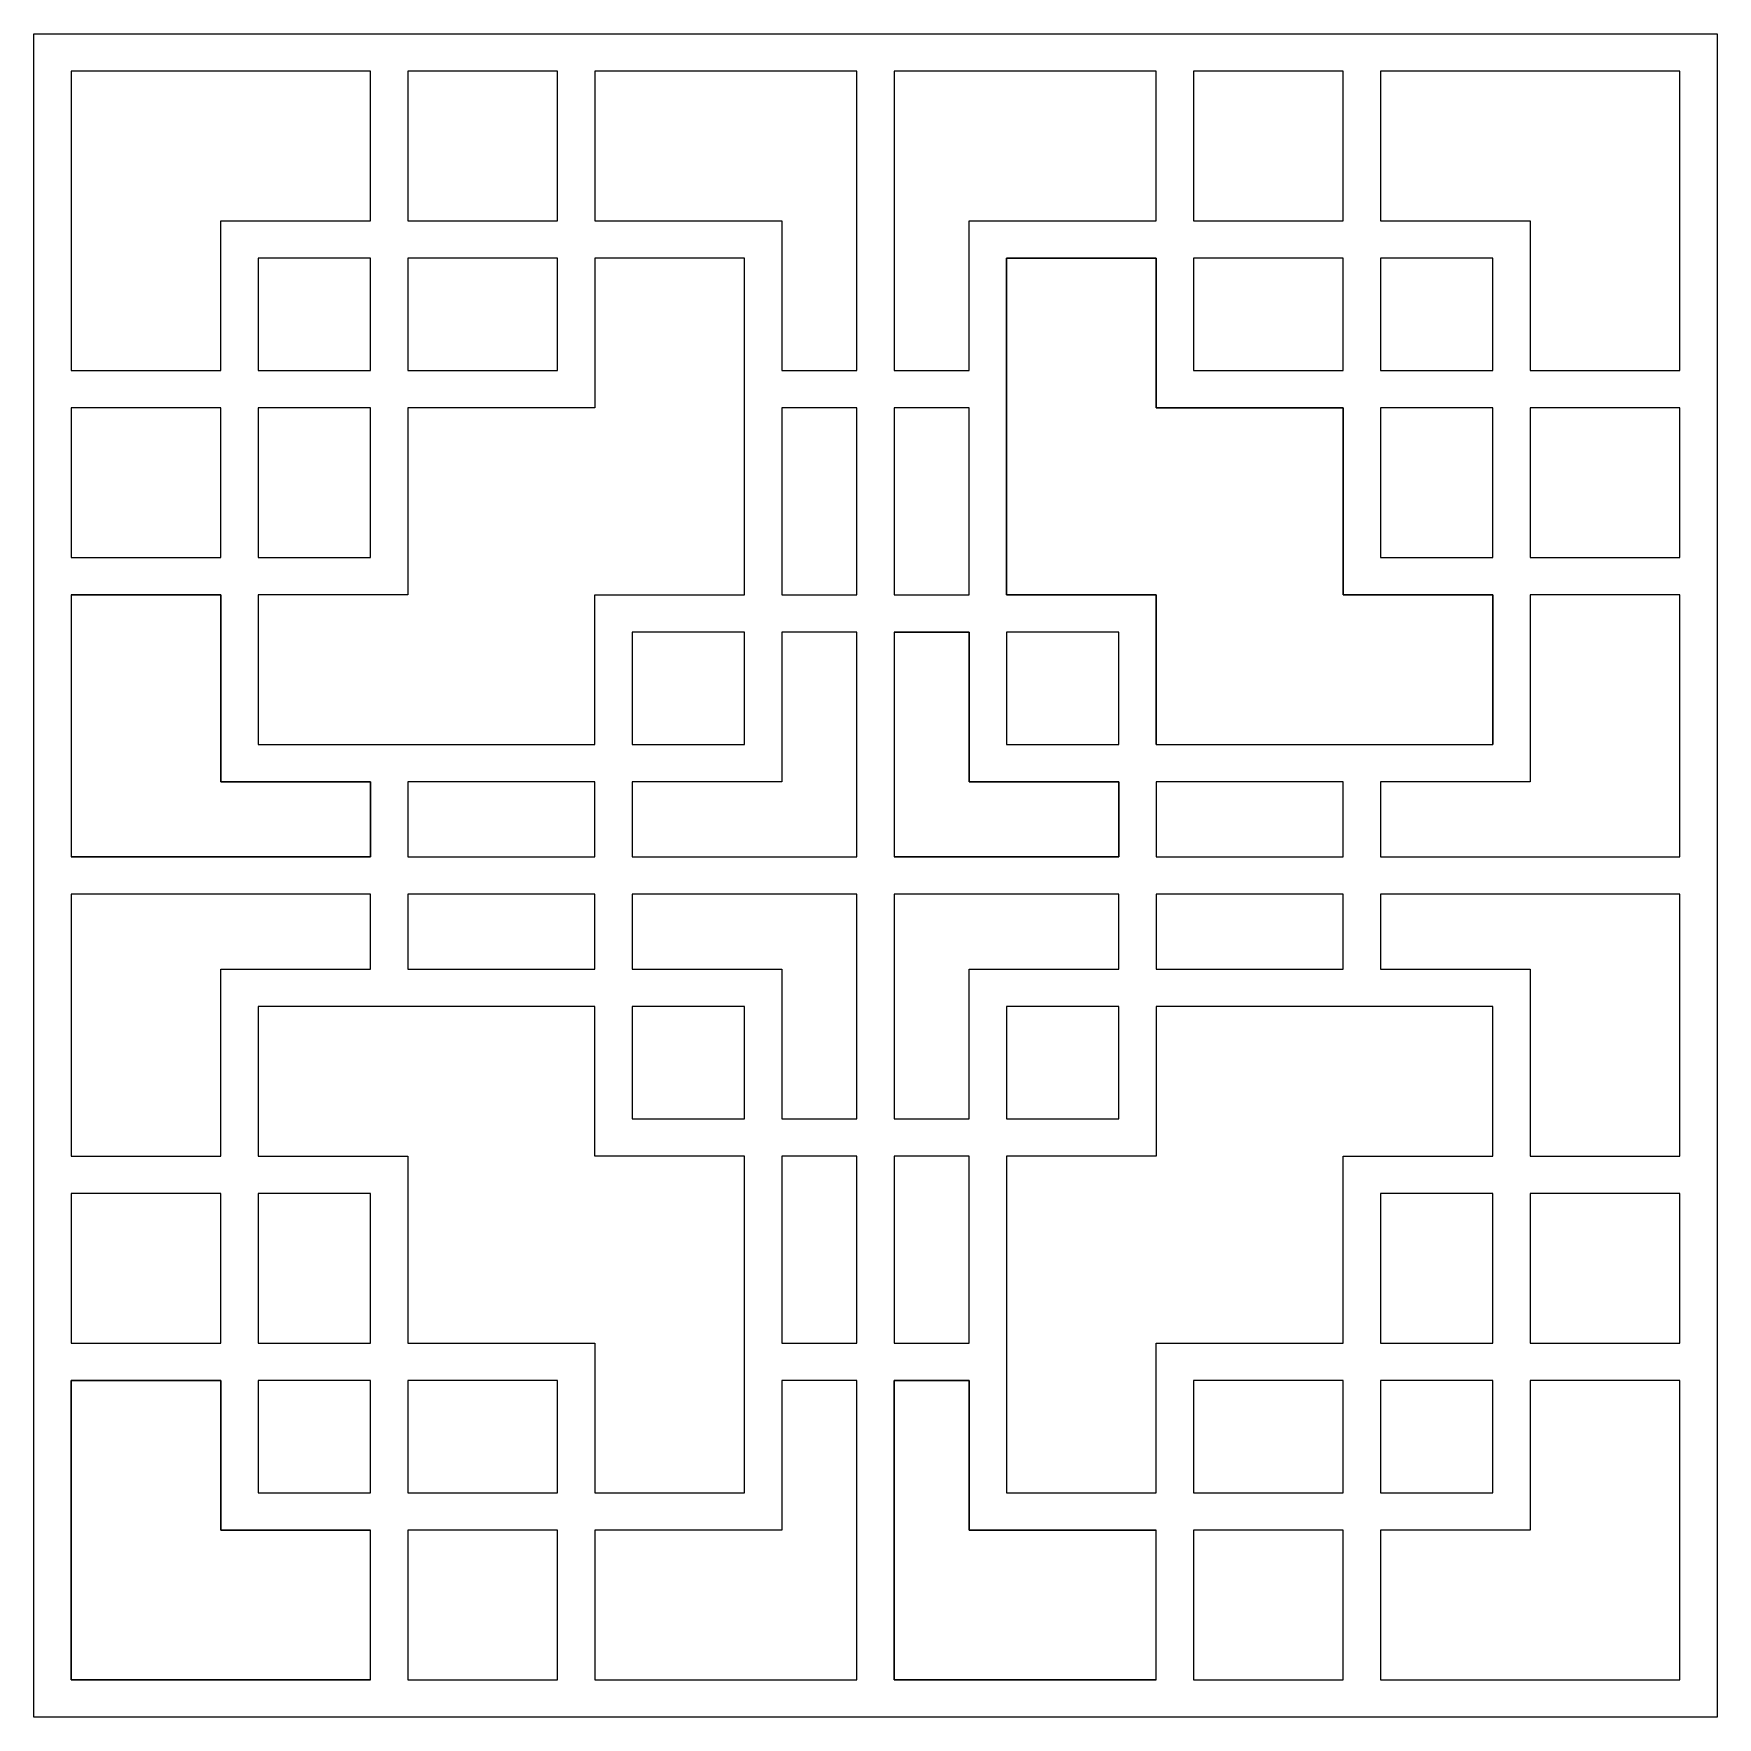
# Model space of a CAD drawing. Header units: centimetres. Extents: x 3.85 to 10.01, y -2.6 to 3.56.
import ezdxf

# ---------------------------------------------------------------- set-up
doc = ezdxf.new("R2010")
doc.units = ezdxf.units.CM
doc.header["$MEASUREMENT"] = 0
doc.layers.add('layer 1', color=7, linetype='Continuous')

msp = doc.modelspace()

# ---------------------------------------------------------------- linework, layer by layer
at = {"layer": 'layer 1', "color": 250}
for points, knots in [([(10.00665, 3.55699), (10.00665, 3.55699), (3.84786, 3.55699), (3.84786, 3.55699), (3.84786, 3.55699), (3.84786, 3.55699), (3.84786, -1.23301), (3.84786, -1.23301), (3.84786, -1.23301), (3.84786, -1.23301), (3.84786, -2.6018), (3.84786, -2.6018), (3.84786, -2.6018), (3.84786, -2.6018), (10.00665, -2.6018), (10.00665, -2.6018), (10.00665, -2.6018), (10.00665, -2.6018), (10.00665, 3.55699), (10.00665, 3.55699), (10.00665, 3.55699), (10.00665, 3.55699), (10.00665, 3.55699), (10.00665, 3.55699)], [0, 0, 0, 0, 0.1428571, 0.1428571, 0.1428571, 0.1428571, 0.2857143, 0.2857143, 0.2857143, 0.2857143, 0.4285714, 0.4285714, 0.4285714, 0.4285714, 0.5714286, 0.5714286, 0.5714286, 0.5714286, 0.7142857, 0.7142857, 0.7142857, 0.7142857, 1, 1, 1, 1]), ([(3.9849, 3.41996), (3.9849, 3.41996), (5.07962, 3.41996), (5.07962, 3.41996), (5.07962, 3.41996), (5.07962, 3.41996), (5.07962, 2.87259), (5.07962, 2.87259), (5.07962, 2.87259), (5.07962, 2.87259), (4.53226, 2.87259), (4.53226, 2.87259), (4.53226, 2.87259), (4.53226, 2.87259), (4.53226, 2.32523), (4.53226, 2.32523), (4.53226, 2.32523), (4.53226, 2.32523), (3.9849, 2.32523), (3.9849, 2.32523), (3.9849, 2.32523), (3.9849, 2.32523), (3.9849, 3.41996), (3.9849, 3.41996), (3.9849, 3.41996), (3.9849, 3.41996), (3.9849, 3.41996), (3.9849, 3.41996)], [0, 0, 0, 0, 0.125, 0.125, 0.125, 0.125, 0.25, 0.25, 0.25, 0.25, 0.375, 0.375, 0.375, 0.375, 0.5, 0.5, 0.5, 0.5, 0.625, 0.625, 0.625, 0.625, 0.75, 0.75, 0.75, 0.75, 1, 1, 1, 1]), ([(5.21665, 3.41996), (5.21665, 3.41996), (5.76402, 3.41996), (5.76402, 3.41996), (5.76402, 3.41996), (5.76402, 3.41996), (5.76402, 2.87259), (5.76402, 2.87259), (5.76402, 2.87259), (5.76402, 2.87259), (5.21665, 2.87259), (5.21665, 2.87259), (5.21665, 2.87259), (5.21665, 2.87259), (5.21665, 3.41996), (5.21665, 3.41996), (5.21665, 3.41996), (5.21665, 3.41996), (5.21665, 3.41996), (5.21665, 3.41996)], [0, 0, 0, 0, 0.1666667, 0.1666667, 0.1666667, 0.1666667, 0.3333333, 0.3333333, 0.3333333, 0.3333333, 0.5, 0.5, 0.5, 0.5, 0.6666667, 0.6666667, 0.6666667, 0.6666667, 1, 1, 1, 1]), ([(6.85874, 2.32523), (6.85874, 2.32523), (6.58506, 2.32523), (6.58506, 2.32523), (6.58506, 2.32523), (6.58506, 2.32523), (6.58506, 2.87259), (6.58506, 2.87259), (6.58506, 2.87259), (6.58506, 2.87259), (5.90067, 2.87259), (5.90067, 2.87259), (5.90067, 2.87259), (5.90067, 2.87259), (5.90067, 3.41996), (5.90067, 3.41996), (5.90067, 3.41996), (5.90067, 3.41996), (6.85874, 3.41996), (6.85874, 3.41996), (6.85874, 3.41996), (6.85874, 3.41996), (6.85874, 2.32523), (6.85874, 2.32523), (6.85874, 2.32523), (6.85874, 2.32523), (6.85874, 2.32523), (6.85874, 2.32523)], [0, 0, 0, 0, 0.125, 0.125, 0.125, 0.125, 0.25, 0.25, 0.25, 0.25, 0.375, 0.375, 0.375, 0.375, 0.5, 0.5, 0.5, 0.5, 0.625, 0.625, 0.625, 0.625, 0.75, 0.75, 0.75, 0.75, 1, 1, 1, 1]), ([(6.99577, 3.41996), (6.99577, 3.41996), (7.95385, 3.41996), (7.95385, 3.41996), (7.95385, 3.41996), (7.95385, 3.41996), (7.95385, 2.87259), (7.95385, 2.87259), (7.95385, 2.87259), (7.95385, 2.87259), (7.26946, 2.87259), (7.26946, 2.87259), (7.26946, 2.87259), (7.26946, 2.87259), (7.26946, 2.32523), (7.26946, 2.32523), (7.26946, 2.32523), (7.26946, 2.32523), (6.99577, 2.32523), (6.99577, 2.32523), (6.99577, 2.32523), (6.99577, 2.32523), (6.99577, 3.41996), (6.99577, 3.41996), (6.99577, 3.41996), (6.99577, 3.41996), (6.99577, 3.41996), (6.99577, 3.41996)], [0, 0, 0, 0, 0.125, 0.125, 0.125, 0.125, 0.25, 0.25, 0.25, 0.25, 0.375, 0.375, 0.375, 0.375, 0.5, 0.5, 0.5, 0.5, 0.625, 0.625, 0.625, 0.625, 0.75, 0.75, 0.75, 0.75, 1, 1, 1, 1]), ([(8.0905, 3.41996), (8.0905, 3.41996), (8.63786, 3.41996), (8.63786, 3.41996), (8.63786, 3.41996), (8.63786, 3.41996), (8.63786, 2.87259), (8.63786, 2.87259), (8.63786, 2.87259), (8.63786, 2.87259), (8.0905, 2.87259), (8.0905, 2.87259), (8.0905, 2.87259), (8.0905, 2.87259), (8.0905, 3.41996), (8.0905, 3.41996), (8.0905, 3.41996), (8.0905, 3.41996), (8.0905, 3.41996), (8.0905, 3.41996)], [0, 0, 0, 0, 0.1666667, 0.1666667, 0.1666667, 0.1666667, 0.3333333, 0.3333333, 0.3333333, 0.3333333, 0.5, 0.5, 0.5, 0.5, 0.6666667, 0.6666667, 0.6666667, 0.6666667, 1, 1, 1, 1]), ([(8.77489, 3.41996), (8.77489, 3.41996), (9.86962, 3.41996), (9.86962, 3.41996), (9.86962, 3.41996), (9.86962, 3.41996), (9.86962, 2.32523), (9.86962, 2.32523), (9.86962, 2.32523), (9.86962, 2.32523), (9.32225, 2.32523), (9.32225, 2.32523), (9.32225, 2.32523), (9.32225, 2.32523), (9.32225, 2.87259), (9.32225, 2.87259), (9.32225, 2.87259), (9.32225, 2.87259), (8.77489, 2.87259), (8.77489, 2.87259), (8.77489, 2.87259), (8.77489, 2.87259), (8.77489, 3.41996), (8.77489, 3.41996), (8.77489, 3.41996), (8.77489, 3.41996), (8.77489, 3.41996), (8.77489, 3.41996)], [0, 0, 0, 0, 0.125, 0.125, 0.125, 0.125, 0.25, 0.25, 0.25, 0.25, 0.375, 0.375, 0.375, 0.375, 0.5, 0.5, 0.5, 0.5, 0.625, 0.625, 0.625, 0.625, 0.75, 0.75, 0.75, 0.75, 1, 1, 1, 1]), ([(5.21665, 1.50419), (5.21665, 1.50419), (5.21665, 2.1882), (5.21665, 2.1882), (5.21665, 2.1882), (5.21665, 2.1882), (5.90067, 2.1882), (5.90067, 2.1882), (5.90067, 2.1882), (5.90067, 2.1882), (5.90067, 2.73594), (5.90067, 2.73594), (5.90067, 2.73594), (5.90067, 2.73594), (6.44841, 2.73594), (6.44841, 2.73594), (6.44841, 2.73594), (6.44841, 2.73594), (6.44841, 1.50419), (6.44841, 1.50419), (6.44841, 1.50419), (6.44841, 1.50419), (5.90067, 1.50419), (5.90067, 1.50419), (5.90067, 1.50419), (5.90067, 1.50419), (5.90067, 0.95644), (5.90067, 0.95644), (5.90067, 0.95644), (5.90067, 0.95644), (4.66891, 0.95644), (4.66891, 0.95644), (4.66891, 0.95644), (4.66891, 0.95644), (4.66891, 1.50419), (4.66891, 1.50419), (4.66891, 1.50419), (4.66891, 1.50419), (5.21665, 1.50419), (5.21665, 1.50419), (5.21665, 1.50419), (5.21665, 1.50419), (5.21665, 1.50419), (5.21665, 1.50419)], [0, 0, 0, 0, 0.0833333, 0.0833333, 0.0833333, 0.0833333, 0.1666667, 0.1666667, 0.1666667, 0.1666667, 0.25, 0.25, 0.25, 0.25, 0.3333333, 0.3333333, 0.3333333, 0.3333333, 0.4166667, 0.4166667, 0.4166667, 0.4166667, 0.5, 0.5, 0.5, 0.5, 0.5833333, 0.5833333, 0.5833333, 0.5833333, 0.6666667, 0.6666667, 0.6666667, 0.6666667, 0.75, 0.75, 0.75, 0.75, 0.8333333, 0.8333333, 0.8333333, 0.8333333, 1, 1, 1, 1]), ([(4.66891, 2.32523), (4.66891, 2.32523), (4.66891, 2.73594), (4.66891, 2.73594), (4.66891, 2.73594), (4.66891, 2.73594), (5.07962, 2.73594), (5.07962, 2.73594), (5.07962, 2.73594), (5.07962, 2.73594), (5.07962, 2.32523), (5.07962, 2.32523), (5.07962, 2.32523), (5.07962, 2.32523), (4.66891, 2.32523), (4.66891, 2.32523), (4.66891, 2.32523), (4.66891, 2.32523), (4.66891, 2.32523), (4.66891, 2.32523)], [0, 0, 0, 0, 0.1666667, 0.1666667, 0.1666667, 0.1666667, 0.3333333, 0.3333333, 0.3333333, 0.3333333, 0.5, 0.5, 0.5, 0.5, 0.6666667, 0.6666667, 0.6666667, 0.6666667, 1, 1, 1, 1]), ([(5.21665, 2.73594), (5.21665, 2.73594), (5.76402, 2.73594), (5.76402, 2.73594), (5.76402, 2.73594), (5.76402, 2.73594), (5.76402, 2.32523), (5.76402, 2.32523), (5.76402, 2.32523), (5.76402, 2.32523), (5.21665, 2.32523), (5.21665, 2.32523), (5.21665, 2.32523), (5.21665, 2.32523), (5.21665, 2.73594), (5.21665, 2.73594), (5.21665, 2.73594), (5.21665, 2.73594), (5.21665, 2.73594), (5.21665, 2.73594)], [0, 0, 0, 0, 0.1666667, 0.1666667, 0.1666667, 0.1666667, 0.3333333, 0.3333333, 0.3333333, 0.3333333, 0.5, 0.5, 0.5, 0.5, 0.6666667, 0.6666667, 0.6666667, 0.6666667, 1, 1, 1, 1]), ([(7.95385, 0.95644), (7.95385, 0.95644), (7.95385, 1.50419), (7.95385, 1.50419), (7.95385, 1.50419), (7.95385, 1.50419), (7.4061, 1.50419), (7.4061, 1.50419), (7.4061, 1.50419), (7.4061, 1.50419), (7.4061, 2.73594), (7.4061, 2.73594), (7.4061, 2.73594), (7.4061, 2.73594), (7.95385, 2.73594), (7.95385, 2.73594), (7.95385, 2.73594), (7.95385, 2.73594), (7.95385, 2.1882), (7.95385, 2.1882), (7.95385, 2.1882), (7.95385, 2.1882), (8.63786, 2.1882), (8.63786, 2.1882), (8.63786, 2.1882), (8.63786, 2.1882), (8.63786, 1.50419), (8.63786, 1.50419), (8.63786, 1.50419), (8.63786, 1.50419), (9.18561, 1.50419), (9.18561, 1.50419), (9.18561, 1.50419), (9.18561, 1.50419), (9.18561, 0.95644), (9.18561, 0.95644), (9.18561, 0.95644), (9.18561, 0.95644), (7.95385, 0.95644), (7.95385, 0.95644)], [0, 0, 0, 0, 0.0909091, 0.0909091, 0.0909091, 0.0909091, 0.1818182, 0.1818182, 0.1818182, 0.1818182, 0.2727273, 0.2727273, 0.2727273, 0.2727273, 0.3636364, 0.3636364, 0.3636364, 0.3636364, 0.4545455, 0.4545455, 0.4545455, 0.4545455, 0.5454545, 0.5454545, 0.5454545, 0.5454545, 0.6363636, 0.6363636, 0.6363636, 0.6363636, 0.7272727, 0.7272727, 0.7272727, 0.7272727, 0.8181818, 0.8181818, 0.8181818, 0.8181818, 1, 1, 1, 1]), ([(8.0905, 2.73594), (8.0905, 2.73594), (8.63786, 2.73594), (8.63786, 2.73594), (8.63786, 2.73594), (8.63786, 2.73594), (8.63786, 2.32523), (8.63786, 2.32523), (8.63786, 2.32523), (8.63786, 2.32523), (8.0905, 2.32523), (8.0905, 2.32523), (8.0905, 2.32523), (8.0905, 2.32523), (8.0905, 2.73594), (8.0905, 2.73594), (8.0905, 2.73594), (8.0905, 2.73594), (8.0905, 2.73594), (8.0905, 2.73594)], [0, 0, 0, 0, 0.1666667, 0.1666667, 0.1666667, 0.1666667, 0.3333333, 0.3333333, 0.3333333, 0.3333333, 0.5, 0.5, 0.5, 0.5, 0.6666667, 0.6666667, 0.6666667, 0.6666667, 1, 1, 1, 1]), ([(8.77489, 2.73594), (8.77489, 2.73594), (9.18561, 2.73594), (9.18561, 2.73594), (9.18561, 2.73594), (9.18561, 2.73594), (9.18561, 2.32523), (9.18561, 2.32523), (9.18561, 2.32523), (9.18561, 2.32523), (8.77489, 2.32523), (8.77489, 2.32523), (8.77489, 2.32523), (8.77489, 2.32523), (8.77489, 2.73594), (8.77489, 2.73594), (8.77489, 2.73594), (8.77489, 2.73594), (8.77489, 2.73594), (8.77489, 2.73594)], [0, 0, 0, 0, 0.1666667, 0.1666667, 0.1666667, 0.1666667, 0.3333333, 0.3333333, 0.3333333, 0.3333333, 0.5, 0.5, 0.5, 0.5, 0.6666667, 0.6666667, 0.6666667, 0.6666667, 1, 1, 1, 1]), ([(3.9849, 2.1882), (3.9849, 2.1882), (4.53226, 2.1882), (4.53226, 2.1882), (4.53226, 2.1882), (4.53226, 2.1882), (4.53226, 1.64084), (4.53226, 1.64084), (4.53226, 1.64084), (4.53226, 1.64084), (3.9849, 1.64084), (3.9849, 1.64084), (3.9849, 1.64084), (3.9849, 1.64084), (3.9849, 2.1882), (3.9849, 2.1882), (3.9849, 2.1882), (3.9849, 2.1882), (3.9849, 2.1882), (3.9849, 2.1882)], [0, 0, 0, 0, 0.1666667, 0.1666667, 0.1666667, 0.1666667, 0.3333333, 0.3333333, 0.3333333, 0.3333333, 0.5, 0.5, 0.5, 0.5, 0.6666667, 0.6666667, 0.6666667, 0.6666667, 1, 1, 1, 1]), ([(5.07962, 2.1882), (5.07962, 2.1882), (5.07962, 1.64084), (5.07962, 1.64084), (5.07962, 1.64084), (5.07962, 1.64084), (4.66891, 1.64084), (4.66891, 1.64084), (4.66891, 1.64084), (4.66891, 1.64084), (4.66891, 2.1882), (4.66891, 2.1882), (4.66891, 2.1882), (4.66891, 2.1882), (5.07962, 2.1882), (5.07962, 2.1882), (5.07962, 2.1882), (5.07962, 2.1882), (5.07962, 2.1882), (5.07962, 2.1882)], [0, 0, 0, 0, 0.1666667, 0.1666667, 0.1666667, 0.1666667, 0.3333333, 0.3333333, 0.3333333, 0.3333333, 0.5, 0.5, 0.5, 0.5, 0.6666667, 0.6666667, 0.6666667, 0.6666667, 1, 1, 1, 1]), ([(6.85874, 1.50419), (6.85874, 1.50419), (6.58506, 1.50419), (6.58506, 1.50419), (6.58506, 1.50419), (6.58506, 1.50419), (6.58506, 2.1882), (6.58506, 2.1882), (6.58506, 2.1882), (6.58506, 2.1882), (6.85874, 2.1882), (6.85874, 2.1882), (6.85874, 2.1882), (6.85874, 2.1882), (6.85874, 1.50419), (6.85874, 1.50419), (6.85874, 1.50419), (6.85874, 1.50419), (6.85874, 1.50419), (6.85874, 1.50419)], [0, 0, 0, 0, 0.1666667, 0.1666667, 0.1666667, 0.1666667, 0.3333333, 0.3333333, 0.3333333, 0.3333333, 0.5, 0.5, 0.5, 0.5, 0.6666667, 0.6666667, 0.6666667, 0.6666667, 1, 1, 1, 1]), ([(6.99577, 2.1882), (6.99577, 2.1882), (7.26946, 2.1882), (7.26946, 2.1882), (7.26946, 2.1882), (7.26946, 2.1882), (7.26946, 1.50419), (7.26946, 1.50419), (7.26946, 1.50419), (7.26946, 1.50419), (6.99577, 1.50419), (6.99577, 1.50419), (6.99577, 1.50419), (6.99577, 1.50419), (6.99577, 2.1882), (6.99577, 2.1882), (6.99577, 2.1882), (6.99577, 2.1882), (6.99577, 2.1882), (6.99577, 2.1882)], [0, 0, 0, 0, 0.1666667, 0.1666667, 0.1666667, 0.1666667, 0.3333333, 0.3333333, 0.3333333, 0.3333333, 0.5, 0.5, 0.5, 0.5, 0.6666667, 0.6666667, 0.6666667, 0.6666667, 1, 1, 1, 1]), ([(8.77489, 2.1882), (8.77489, 2.1882), (9.18561, 2.1882), (9.18561, 2.1882), (9.18561, 2.1882), (9.18561, 2.1882), (9.18561, 1.64084), (9.18561, 1.64084), (9.18561, 1.64084), (9.18561, 1.64084), (8.77489, 1.64084), (8.77489, 1.64084), (8.77489, 1.64084), (8.77489, 1.64084), (8.77489, 2.1882), (8.77489, 2.1882), (8.77489, 2.1882), (8.77489, 2.1882), (8.77489, 2.1882), (8.77489, 2.1882)], [0, 0, 0, 0, 0.1666667, 0.1666667, 0.1666667, 0.1666667, 0.3333333, 0.3333333, 0.3333333, 0.3333333, 0.5, 0.5, 0.5, 0.5, 0.6666667, 0.6666667, 0.6666667, 0.6666667, 1, 1, 1, 1]), ([(9.86962, 1.64084), (9.86962, 1.64084), (9.32225, 1.64084), (9.32225, 1.64084), (9.32225, 1.64084), (9.32225, 1.64084), (9.32225, 2.1882), (9.32225, 2.1882), (9.32225, 2.1882), (9.32225, 2.1882), (9.86962, 2.1882), (9.86962, 2.1882), (9.86962, 2.1882), (9.86962, 2.1882), (9.86962, 1.64084), (9.86962, 1.64084), (9.86962, 1.64084), (9.86962, 1.64084), (9.86962, 1.64084), (9.86962, 1.64084)], [0, 0, 0, 0, 0.1666667, 0.1666667, 0.1666667, 0.1666667, 0.3333333, 0.3333333, 0.3333333, 0.3333333, 0.5, 0.5, 0.5, 0.5, 0.6666667, 0.6666667, 0.6666667, 0.6666667, 1, 1, 1, 1]), ([(3.9849, 1.50419), (3.9849, 1.50419), (4.53226, 1.50419), (4.53226, 1.50419), (4.53226, 1.50419), (4.53226, 1.50419), (4.53226, 0.81979), (4.53226, 0.81979), (4.53226, 0.81979), (4.53226, 0.81979), (5.07962, 0.81979), (5.07962, 0.81979), (5.07962, 0.81979), (5.07962, 0.81979), (5.07962, 0.54611), (5.07962, 0.54611), (5.07962, 0.54611), (5.07962, 0.54611), (3.9849, 0.54611), (3.9849, 0.54611), (3.9849, 0.54611), (3.9849, 0.54611), (3.9849, 1.50419), (3.9849, 1.50419)], [0, 0, 0, 0, 0.1428571, 0.1428571, 0.1428571, 0.1428571, 0.2857143, 0.2857143, 0.2857143, 0.2857143, 0.4285714, 0.4285714, 0.4285714, 0.4285714, 0.5714286, 0.5714286, 0.5714286, 0.5714286, 0.7142857, 0.7142857, 0.7142857, 0.7142857, 1, 1, 1, 1]), ([(9.86962, 0.54611), (9.86962, 0.54611), (8.77489, 0.54611), (8.77489, 0.54611), (8.77489, 0.54611), (8.77489, 0.54611), (8.77489, 0.81979), (8.77489, 0.81979), (8.77489, 0.81979), (8.77489, 0.81979), (9.32225, 0.81979), (9.32225, 0.81979), (9.32225, 0.81979), (9.32225, 0.81979), (9.32225, 1.50419), (9.32225, 1.50419), (9.32225, 1.50419), (9.32225, 1.50419), (9.86962, 1.50419), (9.86962, 1.50419), (9.86962, 1.50419), (9.86962, 1.50419), (9.86962, 0.54611), (9.86962, 0.54611), (9.86962, 0.54611), (9.86962, 0.54611), (9.86962, 0.54611), (9.86962, 0.54611)], [0, 0, 0, 0, 0.125, 0.125, 0.125, 0.125, 0.25, 0.25, 0.25, 0.25, 0.375, 0.375, 0.375, 0.375, 0.5, 0.5, 0.5, 0.5, 0.625, 0.625, 0.625, 0.625, 0.75, 0.75, 0.75, 0.75, 1, 1, 1, 1]), ([(6.44841, 1.36715), (6.44841, 1.36715), (6.44841, 0.95644), (6.44841, 0.95644), (6.44841, 0.95644), (6.44841, 0.95644), (6.0377, 0.95644), (6.0377, 0.95644), (6.0377, 0.95644), (6.0377, 0.95644), (6.0377, 1.36715), (6.0377, 1.36715), (6.0377, 1.36715), (6.0377, 1.36715), (6.44841, 1.36715), (6.44841, 1.36715), (6.44841, 1.36715), (6.44841, 1.36715), (6.44841, 1.36715), (6.44841, 1.36715)], [0, 0, 0, 0, 0.1666667, 0.1666667, 0.1666667, 0.1666667, 0.3333333, 0.3333333, 0.3333333, 0.3333333, 0.5, 0.5, 0.5, 0.5, 0.6666667, 0.6666667, 0.6666667, 0.6666667, 1, 1, 1, 1]), ([(6.85874, 0.54611), (6.85874, 0.54611), (6.0377, 0.54611), (6.0377, 0.54611), (6.0377, 0.54611), (6.0377, 0.54611), (6.0377, 0.81979), (6.0377, 0.81979), (6.0377, 0.81979), (6.0377, 0.81979), (6.58506, 0.81979), (6.58506, 0.81979), (6.58506, 0.81979), (6.58506, 0.81979), (6.58506, 1.36715), (6.58506, 1.36715), (6.58506, 1.36715), (6.58506, 1.36715), (6.85874, 1.36715), (6.85874, 1.36715), (6.85874, 1.36715), (6.85874, 1.36715), (6.85874, 0.54611), (6.85874, 0.54611), (6.85874, 0.54611), (6.85874, 0.54611), (6.85874, 0.54611), (6.85874, 0.54611)], [0, 0, 0, 0, 0.125, 0.125, 0.125, 0.125, 0.25, 0.25, 0.25, 0.25, 0.375, 0.375, 0.375, 0.375, 0.5, 0.5, 0.5, 0.5, 0.625, 0.625, 0.625, 0.625, 0.75, 0.75, 0.75, 0.75, 1, 1, 1, 1]), ([(6.99577, 1.36715), (6.99577, 1.36715), (7.26946, 1.36715), (7.26946, 1.36715), (7.26946, 1.36715), (7.26946, 1.36715), (7.26946, 0.81979), (7.26946, 0.81979), (7.26946, 0.81979), (7.26946, 0.81979), (7.81682, 0.81979), (7.81682, 0.81979), (7.81682, 0.81979), (7.81682, 0.81979), (7.81682, 0.54611), (7.81682, 0.54611), (7.81682, 0.54611), (7.81682, 0.54611), (6.99577, 0.54611), (6.99577, 0.54611), (6.99577, 0.54611), (6.99577, 0.54611), (6.99577, 1.36715), (6.99577, 1.36715)], [0, 0, 0, 0, 0.1428571, 0.1428571, 0.1428571, 0.1428571, 0.2857143, 0.2857143, 0.2857143, 0.2857143, 0.4285714, 0.4285714, 0.4285714, 0.4285714, 0.5714286, 0.5714286, 0.5714286, 0.5714286, 0.7142857, 0.7142857, 0.7142857, 0.7142857, 1, 1, 1, 1]), ([(7.81682, 1.36715), (7.81682, 1.36715), (7.81682, 0.95644), (7.81682, 0.95644), (7.81682, 0.95644), (7.81682, 0.95644), (7.4061, 0.95644), (7.4061, 0.95644), (7.4061, 0.95644), (7.4061, 0.95644), (7.4061, 1.36715), (7.4061, 1.36715), (7.4061, 1.36715), (7.4061, 1.36715), (7.81682, 1.36715), (7.81682, 1.36715), (7.81682, 1.36715), (7.81682, 1.36715), (7.81682, 1.36715), (7.81682, 1.36715)], [0, 0, 0, 0, 0.1666667, 0.1666667, 0.1666667, 0.1666667, 0.3333333, 0.3333333, 0.3333333, 0.3333333, 0.5, 0.5, 0.5, 0.5, 0.6666667, 0.6666667, 0.6666667, 0.6666667, 1, 1, 1, 1]), ([(5.21665, 0.54611), (5.21665, 0.54611), (5.21665, 0.81979), (5.21665, 0.81979), (5.21665, 0.81979), (5.21665, 0.81979), (5.90067, 0.81979), (5.90067, 0.81979), (5.90067, 0.81979), (5.90067, 0.81979), (5.90067, 0.54611), (5.90067, 0.54611), (5.90067, 0.54611), (5.90067, 0.54611), (5.21665, 0.54611), (5.21665, 0.54611), (5.21665, 0.54611), (5.21665, 0.54611), (5.21665, 0.54611), (5.21665, 0.54611)], [0, 0, 0, 0, 0.1666667, 0.1666667, 0.1666667, 0.1666667, 0.3333333, 0.3333333, 0.3333333, 0.3333333, 0.5, 0.5, 0.5, 0.5, 0.6666667, 0.6666667, 0.6666667, 0.6666667, 1, 1, 1, 1]), ([(7.95385, 0.54611), (7.95385, 0.54611), (7.95385, 0.81979), (7.95385, 0.81979), (7.95385, 0.81979), (7.95385, 0.81979), (8.63786, 0.81979), (8.63786, 0.81979), (8.63786, 0.81979), (8.63786, 0.81979), (8.63786, 0.54611), (8.63786, 0.54611), (8.63786, 0.54611), (8.63786, 0.54611), (7.95385, 0.54611), (7.95385, 0.54611), (7.95385, 0.54611), (7.95385, 0.54611), (7.95385, 0.54611), (7.95385, 0.54611)], [0, 0, 0, 0, 0.1666667, 0.1666667, 0.1666667, 0.1666667, 0.3333333, 0.3333333, 0.3333333, 0.3333333, 0.5, 0.5, 0.5, 0.5, 0.6666667, 0.6666667, 0.6666667, 0.6666667, 1, 1, 1, 1]), ([(3.9849, 0.40908), (3.9849, 0.40908), (5.07962, 0.40908), (5.07962, 0.40908), (5.07962, 0.40908), (5.07962, 0.40908), (5.07962, 0.1354), (5.07962, 0.1354), (5.07962, 0.1354), (5.07962, 0.1354), (4.53226, 0.1354), (4.53226, 0.1354), (4.53226, 0.1354), (4.53226, 0.1354), (4.53226, -0.549), (4.53226, -0.549), (4.53226, -0.549), (4.53226, -0.549), (3.9849, -0.549), (3.9849, -0.549), (3.9849, -0.549), (3.9849, -0.549), (3.9849, 0.40908), (3.9849, 0.40908), (3.9849, 0.40908), (3.9849, 0.40908), (3.9849, 0.40908), (3.9849, 0.40908)], [0, 0, 0, 0, 0.125, 0.125, 0.125, 0.125, 0.25, 0.25, 0.25, 0.25, 0.375, 0.375, 0.375, 0.375, 0.5, 0.5, 0.5, 0.5, 0.625, 0.625, 0.625, 0.625, 0.75, 0.75, 0.75, 0.75, 1, 1, 1, 1]), ([(5.90067, 0.40908), (5.90067, 0.40908), (5.90067, 0.1354), (5.90067, 0.1354), (5.90067, 0.1354), (5.90067, 0.1354), (5.21665, 0.1354), (5.21665, 0.1354), (5.21665, 0.1354), (5.21665, 0.1354), (5.21665, 0.40908), (5.21665, 0.40908), (5.21665, 0.40908), (5.21665, 0.40908), (5.90067, 0.40908), (5.90067, 0.40908), (5.90067, 0.40908), (5.90067, 0.40908), (5.90067, 0.40908), (5.90067, 0.40908)], [0, 0, 0, 0, 0.1666667, 0.1666667, 0.1666667, 0.1666667, 0.3333333, 0.3333333, 0.3333333, 0.3333333, 0.5, 0.5, 0.5, 0.5, 0.6666667, 0.6666667, 0.6666667, 0.6666667, 1, 1, 1, 1]), ([(6.85874, -0.41197), (6.85874, -0.41197), (6.58506, -0.41197), (6.58506, -0.41197), (6.58506, -0.41197), (6.58506, -0.41197), (6.58506, 0.1354), (6.58506, 0.1354), (6.58506, 0.1354), (6.58506, 0.1354), (6.0377, 0.1354), (6.0377, 0.1354), (6.0377, 0.1354), (6.0377, 0.1354), (6.0377, 0.40908), (6.0377, 0.40908), (6.0377, 0.40908), (6.0377, 0.40908), (6.85874, 0.40908), (6.85874, 0.40908), (6.85874, 0.40908), (6.85874, 0.40908), (6.85874, -0.41197), (6.85874, -0.41197), (6.85874, -0.41197), (6.85874, -0.41197), (6.85874, -0.41197), (6.85874, -0.41197)], [0, 0, 0, 0, 0.125, 0.125, 0.125, 0.125, 0.25, 0.25, 0.25, 0.25, 0.375, 0.375, 0.375, 0.375, 0.5, 0.5, 0.5, 0.5, 0.625, 0.625, 0.625, 0.625, 0.75, 0.75, 0.75, 0.75, 1, 1, 1, 1]), ([(6.99577, 0.40908), (6.99577, 0.40908), (7.81682, 0.40908), (7.81682, 0.40908), (7.81682, 0.40908), (7.81682, 0.40908), (7.81682, 0.1354), (7.81682, 0.1354), (7.81682, 0.1354), (7.81682, 0.1354), (7.26946, 0.1354), (7.26946, 0.1354), (7.26946, 0.1354), (7.26946, 0.1354), (7.26946, -0.41197), (7.26946, -0.41197), (7.26946, -0.41197), (7.26946, -0.41197), (6.99577, -0.41197), (6.99577, -0.41197), (6.99577, -0.41197), (6.99577, -0.41197), (6.99577, 0.40908), (6.99577, 0.40908), (6.99577, 0.40908), (6.99577, 0.40908), (6.99577, 0.40908), (6.99577, 0.40908)], [0, 0, 0, 0, 0.125, 0.125, 0.125, 0.125, 0.25, 0.25, 0.25, 0.25, 0.375, 0.375, 0.375, 0.375, 0.5, 0.5, 0.5, 0.5, 0.625, 0.625, 0.625, 0.625, 0.75, 0.75, 0.75, 0.75, 1, 1, 1, 1]), ([(8.63786, 0.40908), (8.63786, 0.40908), (8.63786, 0.1354), (8.63786, 0.1354), (8.63786, 0.1354), (8.63786, 0.1354), (7.95385, 0.1354), (7.95385, 0.1354), (7.95385, 0.1354), (7.95385, 0.1354), (7.95385, 0.40908), (7.95385, 0.40908), (7.95385, 0.40908), (7.95385, 0.40908), (8.63786, 0.40908), (8.63786, 0.40908), (8.63786, 0.40908), (8.63786, 0.40908), (8.63786, 0.40908), (8.63786, 0.40908)], [0, 0, 0, 0, 0.1666667, 0.1666667, 0.1666667, 0.1666667, 0.3333333, 0.3333333, 0.3333333, 0.3333333, 0.5, 0.5, 0.5, 0.5, 0.6666667, 0.6666667, 0.6666667, 0.6666667, 1, 1, 1, 1]), ([(9.86962, -0.549), (9.86962, -0.549), (9.32225, -0.549), (9.32225, -0.549), (9.32225, -0.549), (9.32225, -0.549), (9.32225, 0.1354), (9.32225, 0.1354), (9.32225, 0.1354), (9.32225, 0.1354), (8.77489, 0.1354), (8.77489, 0.1354), (8.77489, 0.1354), (8.77489, 0.1354), (8.77489, 0.40908), (8.77489, 0.40908), (8.77489, 0.40908), (8.77489, 0.40908), (9.86962, 0.40908), (9.86962, 0.40908), (9.86962, 0.40908), (9.86962, 0.40908), (9.86962, -0.549), (9.86962, -0.549), (9.86962, -0.549), (9.86962, -0.549), (9.86962, -0.549), (9.86962, -0.549)], [0, 0, 0, 0, 0.125, 0.125, 0.125, 0.125, 0.25, 0.25, 0.25, 0.25, 0.375, 0.375, 0.375, 0.375, 0.5, 0.5, 0.5, 0.5, 0.625, 0.625, 0.625, 0.625, 0.75, 0.75, 0.75, 0.75, 1, 1, 1, 1]), ([(5.21665, -1.23301), (5.21665, -1.23301), (5.21665, -0.549), (5.21665, -0.549), (5.21665, -0.549), (5.21665, -0.549), (5.21627, -0.549), (5.21627, -0.549), (5.21627, -0.549), (5.21627, -0.549), (4.66891, -0.549), (4.66891, -0.549), (4.66891, -0.549), (4.66891, -0.549), (4.66891, -0.00164), (4.66891, -0.00164), (4.66891, -0.00164), (4.66891, -0.00164), (5.90067, -0.00164), (5.90067, -0.00164), (5.90067, -0.00164), (5.90067, -0.00164), (5.90067, -0.549), (5.90067, -0.549), (5.90067, -0.549), (5.90067, -0.549), (6.44841, -0.549), (6.44841, -0.549), (6.44841, -0.549), (6.44841, -0.549), (6.44841, -1.78076), (6.44841, -1.78076), (6.44841, -1.78076), (6.44841, -1.78076), (5.90067, -1.78076), (5.90067, -1.78076), (5.90067, -1.78076), (5.90067, -1.78076), (5.90067, -1.23301), (5.90067, -1.23301), (5.90067, -1.23301), (5.90067, -1.23301), (5.21665, -1.23301), (5.21665, -1.23301), (5.21665, -1.23301), (5.21665, -1.23301), (5.21665, -1.23301), (5.21665, -1.23301)], [0, 0, 0, 0, 0.0769231, 0.0769231, 0.0769231, 0.0769231, 0.1538462, 0.1538462, 0.1538462, 0.1538462, 0.2307692, 0.2307692, 0.2307692, 0.2307692, 0.3076923, 0.3076923, 0.3076923, 0.3076923, 0.3846154, 0.3846154, 0.3846154, 0.3846154, 0.4615385, 0.4615385, 0.4615385, 0.4615385, 0.5384615, 0.5384615, 0.5384615, 0.5384615, 0.6153846, 0.6153846, 0.6153846, 0.6153846, 0.6923077, 0.6923077, 0.6923077, 0.6923077, 0.7692308, 0.7692308, 0.7692308, 0.7692308, 0.8461538, 0.8461538, 0.8461538, 0.8461538, 1, 1, 1, 1]), ([(6.0377, -0.00164), (6.0377, -0.00164), (6.44841, -0.00164), (6.44841, -0.00164), (6.44841, -0.00164), (6.44841, -0.00164), (6.44841, -0.41197), (6.44841, -0.41197), (6.44841, -0.41197), (6.44841, -0.41197), (6.0377, -0.41197), (6.0377, -0.41197), (6.0377, -0.41197), (6.0377, -0.41197), (6.0377, -0.00164), (6.0377, -0.00164), (6.0377, -0.00164), (6.0377, -0.00164), (6.0377, -0.00164), (6.0377, -0.00164)], [0, 0, 0, 0, 0.1666667, 0.1666667, 0.1666667, 0.1666667, 0.3333333, 0.3333333, 0.3333333, 0.3333333, 0.5, 0.5, 0.5, 0.5, 0.6666667, 0.6666667, 0.6666667, 0.6666667, 1, 1, 1, 1]), ([(7.81682, -0.00164), (7.81682, -0.00164), (7.81682, -0.41197), (7.81682, -0.41197), (7.81682, -0.41197), (7.81682, -0.41197), (7.4061, -0.41197), (7.4061, -0.41197), (7.4061, -0.41197), (7.4061, -0.41197), (7.4061, -0.00164), (7.4061, -0.00164), (7.4061, -0.00164), (7.4061, -0.00164), (7.81682, -0.00164), (7.81682, -0.00164), (7.81682, -0.00164), (7.81682, -0.00164), (7.81682, -0.00164), (7.81682, -0.00164)], [0, 0, 0, 0, 0.1666667, 0.1666667, 0.1666667, 0.1666667, 0.3333333, 0.3333333, 0.3333333, 0.3333333, 0.5, 0.5, 0.5, 0.5, 0.6666667, 0.6666667, 0.6666667, 0.6666667, 1, 1, 1, 1]), ([(8.63786, -0.549), (8.63786, -0.549), (8.63786, -1.23301), (8.63786, -1.23301), (8.63786, -1.23301), (8.63786, -1.23301), (7.95385, -1.23301), (7.95385, -1.23301), (7.95385, -1.23301), (7.95385, -1.23301), (7.95385, -1.78076), (7.95385, -1.78076), (7.95385, -1.78076), (7.95385, -1.78076), (7.4061, -1.78076), (7.4061, -1.78076), (7.4061, -1.78076), (7.4061, -1.78076), (7.4061, -0.549), (7.4061, -0.549), (7.4061, -0.549), (7.4061, -0.549), (7.95385, -0.549), (7.95385, -0.549), (7.95385, -0.549), (7.95385, -0.549), (7.95385, -0.00164), (7.95385, -0.00164), (7.95385, -0.00164), (7.95385, -0.00164), (9.18561, -0.00164), (9.18561, -0.00164), (9.18561, -0.00164), (9.18561, -0.00164), (9.18561, -0.549), (9.18561, -0.549), (9.18561, -0.549), (9.18561, -0.549), (8.63786, -0.549), (8.63786, -0.549), (8.63786, -0.549), (8.63786, -0.549), (8.63786, -0.549), (8.63786, -0.549)], [0, 0, 0, 0, 0.0833333, 0.0833333, 0.0833333, 0.0833333, 0.1666667, 0.1666667, 0.1666667, 0.1666667, 0.25, 0.25, 0.25, 0.25, 0.3333333, 0.3333333, 0.3333333, 0.3333333, 0.4166667, 0.4166667, 0.4166667, 0.4166667, 0.5, 0.5, 0.5, 0.5, 0.5833333, 0.5833333, 0.5833333, 0.5833333, 0.6666667, 0.6666667, 0.6666667, 0.6666667, 0.75, 0.75, 0.75, 0.75, 0.8333333, 0.8333333, 0.8333333, 0.8333333, 1, 1, 1, 1]), ([(6.85874, -1.23301), (6.85874, -1.23301), (6.58506, -1.23301), (6.58506, -1.23301), (6.58506, -1.23301), (6.58506, -1.23301), (6.58506, -0.549), (6.58506, -0.549), (6.58506, -0.549), (6.58506, -0.549), (6.85874, -0.549), (6.85874, -0.549), (6.85874, -0.549), (6.85874, -0.549), (6.85874, -1.23301), (6.85874, -1.23301), (6.85874, -1.23301), (6.85874, -1.23301), (6.85874, -1.23301), (6.85874, -1.23301)], [0, 0, 0, 0, 0.1666667, 0.1666667, 0.1666667, 0.1666667, 0.3333333, 0.3333333, 0.3333333, 0.3333333, 0.5, 0.5, 0.5, 0.5, 0.6666667, 0.6666667, 0.6666667, 0.6666667, 1, 1, 1, 1]), ([(6.99577, -0.549), (6.99577, -0.549), (7.26946, -0.549), (7.26946, -0.549), (7.26946, -0.549), (7.26946, -0.549), (7.26946, -1.23301), (7.26946, -1.23301), (7.26946, -1.23301), (7.26946, -1.23301), (6.99577, -1.23301), (6.99577, -1.23301), (6.99577, -1.23301), (6.99577, -1.23301), (6.99577, -0.549), (6.99577, -0.549), (6.99577, -0.549), (6.99577, -0.549), (6.99577, -0.549), (6.99577, -0.549)], [0, 0, 0, 0, 0.1666667, 0.1666667, 0.1666667, 0.1666667, 0.3333333, 0.3333333, 0.3333333, 0.3333333, 0.5, 0.5, 0.5, 0.5, 0.6666667, 0.6666667, 0.6666667, 0.6666667, 1, 1, 1, 1]), ([(3.9849, -0.68564), (3.9849, -0.68564), (4.53226, -0.68564), (4.53226, -0.68564), (4.53226, -0.68564), (4.53226, -0.68564), (4.53226, -1.23301), (4.53226, -1.23301), (4.53226, -1.23301), (4.53226, -1.23301), (3.9849, -1.23301), (3.9849, -1.23301), (3.9849, -1.23301), (3.9849, -1.23301), (3.9849, -0.68564), (3.9849, -0.68564), (3.9849, -0.68564), (3.9849, -0.68564), (3.9849, -0.68564), (3.9849, -0.68564)], [0, 0, 0, 0, 0.1666667, 0.1666667, 0.1666667, 0.1666667, 0.3333333, 0.3333333, 0.3333333, 0.3333333, 0.5, 0.5, 0.5, 0.5, 0.6666667, 0.6666667, 0.6666667, 0.6666667, 1, 1, 1, 1]), ([(5.07962, -1.23301), (5.07962, -1.23301), (4.66891, -1.23301), (4.66891, -1.23301), (4.66891, -1.23301), (4.66891, -1.23301), (4.66891, -0.68564), (4.66891, -0.68564), (4.66891, -0.68564), (4.66891, -0.68564), (5.07962, -0.68564), (5.07962, -0.68564), (5.07962, -0.68564), (5.07962, -0.68564), (5.07962, -1.23301), (5.07962, -1.23301), (5.07962, -1.23301), (5.07962, -1.23301), (5.07962, -1.23301), (5.07962, -1.23301)], [0, 0, 0, 0, 0.1666667, 0.1666667, 0.1666667, 0.1666667, 0.3333333, 0.3333333, 0.3333333, 0.3333333, 0.5, 0.5, 0.5, 0.5, 0.6666667, 0.6666667, 0.6666667, 0.6666667, 1, 1, 1, 1]), ([(8.77489, -1.23301), (8.77489, -1.23301), (8.77489, -0.68564), (8.77489, -0.68564), (8.77489, -0.68564), (8.77489, -0.68564), (9.18561, -0.68564), (9.18561, -0.68564), (9.18561, -0.68564), (9.18561, -0.68564), (9.18561, -1.23301), (9.18561, -1.23301), (9.18561, -1.23301), (9.18561, -1.23301), (8.77489, -1.23301), (8.77489, -1.23301), (8.77489, -1.23301), (8.77489, -1.23301), (8.77489, -1.23301), (8.77489, -1.23301)], [0, 0, 0, 0, 0.1666667, 0.1666667, 0.1666667, 0.1666667, 0.3333333, 0.3333333, 0.3333333, 0.3333333, 0.5, 0.5, 0.5, 0.5, 0.6666667, 0.6666667, 0.6666667, 0.6666667, 1, 1, 1, 1]), ([(9.86962, -1.23301), (9.86962, -1.23301), (9.32225, -1.23301), (9.32225, -1.23301), (9.32225, -1.23301), (9.32225, -1.23301), (9.32225, -0.68564), (9.32225, -0.68564), (9.32225, -0.68564), (9.32225, -0.68564), (9.86962, -0.68564), (9.86962, -0.68564), (9.86962, -0.68564), (9.86962, -0.68564), (9.86962, -1.23301), (9.86962, -1.23301), (9.86962, -1.23301), (9.86962, -1.23301), (9.86962, -1.23301), (9.86962, -1.23301)], [0, 0, 0, 0, 0.1666667, 0.1666667, 0.1666667, 0.1666667, 0.3333333, 0.3333333, 0.3333333, 0.3333333, 0.5, 0.5, 0.5, 0.5, 0.6666667, 0.6666667, 0.6666667, 0.6666667, 1, 1, 1, 1]), ([(5.07962, -2.46476), (5.07962, -2.46476), (3.9849, -2.46476), (3.9849, -2.46476), (3.9849, -2.46476), (3.9849, -2.46476), (3.9849, -1.37004), (3.9849, -1.37004), (3.9849, -1.37004), (3.9849, -1.37004), (4.53226, -1.37004), (4.53226, -1.37004), (4.53226, -1.37004), (4.53226, -1.37004), (4.53226, -1.9174), (4.53226, -1.9174), (4.53226, -1.9174), (4.53226, -1.9174), (5.07962, -1.9174), (5.07962, -1.9174), (5.07962, -1.9174), (5.07962, -1.9174), (5.07962, -2.46476), (5.07962, -2.46476)], [0, 0, 0, 0, 0.1428571, 0.1428571, 0.1428571, 0.1428571, 0.2857143, 0.2857143, 0.2857143, 0.2857143, 0.4285714, 0.4285714, 0.4285714, 0.4285714, 0.5714286, 0.5714286, 0.5714286, 0.5714286, 0.7142857, 0.7142857, 0.7142857, 0.7142857, 1, 1, 1, 1]), ([(5.07962, -1.78076), (5.07962, -1.78076), (4.66891, -1.78076), (4.66891, -1.78076), (4.66891, -1.78076), (4.66891, -1.78076), (4.66891, -1.37004), (4.66891, -1.37004), (4.66891, -1.37004), (4.66891, -1.37004), (5.07962, -1.37004), (5.07962, -1.37004), (5.07962, -1.37004), (5.07962, -1.37004), (5.07962, -1.78076), (5.07962, -1.78076), (5.07962, -1.78076), (5.07962, -1.78076), (5.07962, -1.78076), (5.07962, -1.78076)], [0, 0, 0, 0, 0.1666667, 0.1666667, 0.1666667, 0.1666667, 0.3333333, 0.3333333, 0.3333333, 0.3333333, 0.5, 0.5, 0.5, 0.5, 0.6666667, 0.6666667, 0.6666667, 0.6666667, 1, 1, 1, 1]), ([(5.76402, -1.78076), (5.76402, -1.78076), (5.21665, -1.78076), (5.21665, -1.78076), (5.21665, -1.78076), (5.21665, -1.78076), (5.21665, -1.37004), (5.21665, -1.37004), (5.21665, -1.37004), (5.21665, -1.37004), (5.76402, -1.37004), (5.76402, -1.37004), (5.76402, -1.37004), (5.76402, -1.37004), (5.76402, -1.78076), (5.76402, -1.78076), (5.76402, -1.78076), (5.76402, -1.78076), (5.76402, -1.78076), (5.76402, -1.78076)], [0, 0, 0, 0, 0.1666667, 0.1666667, 0.1666667, 0.1666667, 0.3333333, 0.3333333, 0.3333333, 0.3333333, 0.5, 0.5, 0.5, 0.5, 0.6666667, 0.6666667, 0.6666667, 0.6666667, 1, 1, 1, 1]), ([(6.85874, -2.46476), (6.85874, -2.46476), (5.90067, -2.46476), (5.90067, -2.46476), (5.90067, -2.46476), (5.90067, -2.46476), (5.90067, -1.9174), (5.90067, -1.9174), (5.90067, -1.9174), (5.90067, -1.9174), (6.58506, -1.9174), (6.58506, -1.9174), (6.58506, -1.9174), (6.58506, -1.9174), (6.58506, -1.37004), (6.58506, -1.37004), (6.58506, -1.37004), (6.58506, -1.37004), (6.85874, -1.37004), (6.85874, -1.37004), (6.85874, -1.37004), (6.85874, -1.37004), (6.85874, -2.46476), (6.85874, -2.46476), (6.85874, -2.46476), (6.85874, -2.46476), (6.85874, -2.46476), (6.85874, -2.46476)], [0, 0, 0, 0, 0.125, 0.125, 0.125, 0.125, 0.25, 0.25, 0.25, 0.25, 0.375, 0.375, 0.375, 0.375, 0.5, 0.5, 0.5, 0.5, 0.625, 0.625, 0.625, 0.625, 0.75, 0.75, 0.75, 0.75, 1, 1, 1, 1]), ([(7.95385, -2.46476), (7.95385, -2.46476), (6.99577, -2.46476), (6.99577, -2.46476), (6.99577, -2.46476), (6.99577, -2.46476), (6.99577, -1.37004), (6.99577, -1.37004), (6.99577, -1.37004), (6.99577, -1.37004), (7.26946, -1.37004), (7.26946, -1.37004), (7.26946, -1.37004), (7.26946, -1.37004), (7.26946, -1.9174), (7.26946, -1.9174), (7.26946, -1.9174), (7.26946, -1.9174), (7.95385, -1.9174), (7.95385, -1.9174), (7.95385, -1.9174), (7.95385, -1.9174), (7.95385, -2.46476), (7.95385, -2.46476)], [0, 0, 0, 0, 0.1428571, 0.1428571, 0.1428571, 0.1428571, 0.2857143, 0.2857143, 0.2857143, 0.2857143, 0.4285714, 0.4285714, 0.4285714, 0.4285714, 0.5714286, 0.5714286, 0.5714286, 0.5714286, 0.7142857, 0.7142857, 0.7142857, 0.7142857, 1, 1, 1, 1]), ([(8.63786, -1.78076), (8.63786, -1.78076), (8.0905, -1.78076), (8.0905, -1.78076), (8.0905, -1.78076), (8.0905, -1.78076), (8.0905, -1.37004), (8.0905, -1.37004), (8.0905, -1.37004), (8.0905, -1.37004), (8.63786, -1.37004), (8.63786, -1.37004), (8.63786, -1.37004), (8.63786, -1.37004), (8.63786, -1.78076), (8.63786, -1.78076), (8.63786, -1.78076), (8.63786, -1.78076), (8.63786, -1.78076), (8.63786, -1.78076)], [0, 0, 0, 0, 0.1666667, 0.1666667, 0.1666667, 0.1666667, 0.3333333, 0.3333333, 0.3333333, 0.3333333, 0.5, 0.5, 0.5, 0.5, 0.6666667, 0.6666667, 0.6666667, 0.6666667, 1, 1, 1, 1]), ([(9.18561, -1.37004), (9.18561, -1.37004), (9.18561, -1.78076), (9.18561, -1.78076), (9.18561, -1.78076), (9.18561, -1.78076), (8.77489, -1.78076), (8.77489, -1.78076), (8.77489, -1.78076), (8.77489, -1.78076), (8.77489, -1.37004), (8.77489, -1.37004), (8.77489, -1.37004), (8.77489, -1.37004), (9.18561, -1.37004), (9.18561, -1.37004), (9.18561, -1.37004), (9.18561, -1.37004), (9.18561, -1.37004), (9.18561, -1.37004)], [0, 0, 0, 0, 0.1666667, 0.1666667, 0.1666667, 0.1666667, 0.3333333, 0.3333333, 0.3333333, 0.3333333, 0.5, 0.5, 0.5, 0.5, 0.6666667, 0.6666667, 0.6666667, 0.6666667, 1, 1, 1, 1]), ([(9.86962, -2.46476), (9.86962, -2.46476), (8.77489, -2.46476), (8.77489, -2.46476), (8.77489, -2.46476), (8.77489, -2.46476), (8.77489, -1.9174), (8.77489, -1.9174), (8.77489, -1.9174), (8.77489, -1.9174), (9.32225, -1.9174), (9.32225, -1.9174), (9.32225, -1.9174), (9.32225, -1.9174), (9.32225, -1.37004), (9.32225, -1.37004), (9.32225, -1.37004), (9.32225, -1.37004), (9.86962, -1.37004), (9.86962, -1.37004), (9.86962, -1.37004), (9.86962, -1.37004), (9.86962, -2.46476), (9.86962, -2.46476), (9.86962, -2.46476), (9.86962, -2.46476), (9.86962, -2.46476), (9.86962, -2.46476)], [0, 0, 0, 0, 0.125, 0.125, 0.125, 0.125, 0.25, 0.25, 0.25, 0.25, 0.375, 0.375, 0.375, 0.375, 0.5, 0.5, 0.5, 0.5, 0.625, 0.625, 0.625, 0.625, 0.75, 0.75, 0.75, 0.75, 1, 1, 1, 1]), ([(5.76402, -2.46476), (5.76402, -2.46476), (5.21665, -2.46476), (5.21665, -2.46476), (5.21665, -2.46476), (5.21665, -2.46476), (5.21665, -1.9174), (5.21665, -1.9174), (5.21665, -1.9174), (5.21665, -1.9174), (5.76402, -1.9174), (5.76402, -1.9174), (5.76402, -1.9174), (5.76402, -1.9174), (5.76402, -2.46476), (5.76402, -2.46476), (5.76402, -2.46476), (5.76402, -2.46476), (5.76402, -2.46476), (5.76402, -2.46476)], [0, 0, 0, 0, 0.1666667, 0.1666667, 0.1666667, 0.1666667, 0.3333333, 0.3333333, 0.3333333, 0.3333333, 0.5, 0.5, 0.5, 0.5, 0.6666667, 0.6666667, 0.6666667, 0.6666667, 1, 1, 1, 1]), ([(8.63786, -2.46476), (8.63786, -2.46476), (8.0905, -2.46476), (8.0905, -2.46476), (8.0905, -2.46476), (8.0905, -2.46476), (8.0905, -1.9174), (8.0905, -1.9174), (8.0905, -1.9174), (8.0905, -1.9174), (8.63786, -1.9174), (8.63786, -1.9174), (8.63786, -1.9174), (8.63786, -1.9174), (8.63786, -2.46476), (8.63786, -2.46476), (8.63786, -2.46476), (8.63786, -2.46476), (8.63786, -2.46476), (8.63786, -2.46476)], [0, 0, 0, 0, 0.1666667, 0.1666667, 0.1666667, 0.1666667, 0.3333333, 0.3333333, 0.3333333, 0.3333333, 0.5, 0.5, 0.5, 0.5, 0.6666667, 0.6666667, 0.6666667, 0.6666667, 1, 1, 1, 1])]:
    msp.add_open_spline(points, degree=3, knots=knots, dxfattribs=at)
at = {"layer": 'layer 1', "lineweight": 9}
for points, knots in [([(10.00665, 3.55699), (10.00665, 3.55699), (3.84786, 3.55699), (3.84786, 3.55699), (3.84786, 3.55699), (3.84786, 3.55699), (3.84786, -1.23301), (3.84786, -1.23301), (3.84786, -1.23301), (3.84786, -1.23301), (3.84786, -2.6018), (3.84786, -2.6018), (3.84786, -2.6018), (3.84786, -2.6018), (10.00665, -2.6018), (10.00665, -2.6018), (10.00665, -2.6018), (10.00665, -2.6018), (10.00665, 3.55699), (10.00665, 3.55699), (10.00665, 3.55699), (10.00665, 3.55699), (10.00665, 3.55699), (10.00665, 3.55699)], [0, 0, 0, 0, 0.1428571, 0.1428571, 0.1428571, 0.1428571, 0.2857143, 0.2857143, 0.2857143, 0.2857143, 0.4285714, 0.4285714, 0.4285714, 0.4285714, 0.5714286, 0.5714286, 0.5714286, 0.5714286, 0.7142857, 0.7142857, 0.7142857, 0.7142857, 1, 1, 1, 1]), ([(3.9849, 3.41996), (3.9849, 3.41996), (5.07962, 3.41996), (5.07962, 3.41996), (5.07962, 3.41996), (5.07962, 3.41996), (5.07962, 2.87259), (5.07962, 2.87259), (5.07962, 2.87259), (5.07962, 2.87259), (4.53226, 2.87259), (4.53226, 2.87259), (4.53226, 2.87259), (4.53226, 2.87259), (4.53226, 2.32523), (4.53226, 2.32523), (4.53226, 2.32523), (4.53226, 2.32523), (3.9849, 2.32523), (3.9849, 2.32523), (3.9849, 2.32523), (3.9849, 2.32523), (3.9849, 3.41996), (3.9849, 3.41996), (3.9849, 3.41996), (3.9849, 3.41996), (3.9849, 3.41996), (3.9849, 3.41996)], [0, 0, 0, 0, 0.125, 0.125, 0.125, 0.125, 0.25, 0.25, 0.25, 0.25, 0.375, 0.375, 0.375, 0.375, 0.5, 0.5, 0.5, 0.5, 0.625, 0.625, 0.625, 0.625, 0.75, 0.75, 0.75, 0.75, 1, 1, 1, 1]), ([(5.21665, 3.41996), (5.21665, 3.41996), (5.76402, 3.41996), (5.76402, 3.41996), (5.76402, 3.41996), (5.76402, 3.41996), (5.76402, 2.87259), (5.76402, 2.87259), (5.76402, 2.87259), (5.76402, 2.87259), (5.21665, 2.87259), (5.21665, 2.87259), (5.21665, 2.87259), (5.21665, 2.87259), (5.21665, 3.41996), (5.21665, 3.41996), (5.21665, 3.41996), (5.21665, 3.41996), (5.21665, 3.41996), (5.21665, 3.41996)], [0, 0, 0, 0, 0.1666667, 0.1666667, 0.1666667, 0.1666667, 0.3333333, 0.3333333, 0.3333333, 0.3333333, 0.5, 0.5, 0.5, 0.5, 0.6666667, 0.6666667, 0.6666667, 0.6666667, 1, 1, 1, 1]), ([(6.85874, 2.32523), (6.85874, 2.32523), (6.58506, 2.32523), (6.58506, 2.32523), (6.58506, 2.32523), (6.58506, 2.32523), (6.58506, 2.87259), (6.58506, 2.87259), (6.58506, 2.87259), (6.58506, 2.87259), (5.90067, 2.87259), (5.90067, 2.87259), (5.90067, 2.87259), (5.90067, 2.87259), (5.90067, 3.41996), (5.90067, 3.41996), (5.90067, 3.41996), (5.90067, 3.41996), (6.85874, 3.41996), (6.85874, 3.41996), (6.85874, 3.41996), (6.85874, 3.41996), (6.85874, 2.32523), (6.85874, 2.32523), (6.85874, 2.32523), (6.85874, 2.32523), (6.85874, 2.32523), (6.85874, 2.32523)], [0, 0, 0, 0, 0.125, 0.125, 0.125, 0.125, 0.25, 0.25, 0.25, 0.25, 0.375, 0.375, 0.375, 0.375, 0.5, 0.5, 0.5, 0.5, 0.625, 0.625, 0.625, 0.625, 0.75, 0.75, 0.75, 0.75, 1, 1, 1, 1]), ([(6.99577, 3.41996), (6.99577, 3.41996), (7.95385, 3.41996), (7.95385, 3.41996), (7.95385, 3.41996), (7.95385, 3.41996), (7.95385, 2.87259), (7.95385, 2.87259), (7.95385, 2.87259), (7.95385, 2.87259), (7.26946, 2.87259), (7.26946, 2.87259), (7.26946, 2.87259), (7.26946, 2.87259), (7.26946, 2.32523), (7.26946, 2.32523), (7.26946, 2.32523), (7.26946, 2.32523), (6.99577, 2.32523), (6.99577, 2.32523), (6.99577, 2.32523), (6.99577, 2.32523), (6.99577, 3.41996), (6.99577, 3.41996), (6.99577, 3.41996), (6.99577, 3.41996), (6.99577, 3.41996), (6.99577, 3.41996)], [0, 0, 0, 0, 0.125, 0.125, 0.125, 0.125, 0.25, 0.25, 0.25, 0.25, 0.375, 0.375, 0.375, 0.375, 0.5, 0.5, 0.5, 0.5, 0.625, 0.625, 0.625, 0.625, 0.75, 0.75, 0.75, 0.75, 1, 1, 1, 1]), ([(8.0905, 3.41996), (8.0905, 3.41996), (8.63786, 3.41996), (8.63786, 3.41996), (8.63786, 3.41996), (8.63786, 3.41996), (8.63786, 2.87259), (8.63786, 2.87259), (8.63786, 2.87259), (8.63786, 2.87259), (8.0905, 2.87259), (8.0905, 2.87259), (8.0905, 2.87259), (8.0905, 2.87259), (8.0905, 3.41996), (8.0905, 3.41996), (8.0905, 3.41996), (8.0905, 3.41996), (8.0905, 3.41996), (8.0905, 3.41996)], [0, 0, 0, 0, 0.1666667, 0.1666667, 0.1666667, 0.1666667, 0.3333333, 0.3333333, 0.3333333, 0.3333333, 0.5, 0.5, 0.5, 0.5, 0.6666667, 0.6666667, 0.6666667, 0.6666667, 1, 1, 1, 1]), ([(8.77489, 3.41996), (8.77489, 3.41996), (9.86962, 3.41996), (9.86962, 3.41996), (9.86962, 3.41996), (9.86962, 3.41996), (9.86962, 2.32523), (9.86962, 2.32523), (9.86962, 2.32523), (9.86962, 2.32523), (9.32225, 2.32523), (9.32225, 2.32523), (9.32225, 2.32523), (9.32225, 2.32523), (9.32225, 2.87259), (9.32225, 2.87259), (9.32225, 2.87259), (9.32225, 2.87259), (8.77489, 2.87259), (8.77489, 2.87259), (8.77489, 2.87259), (8.77489, 2.87259), (8.77489, 3.41996), (8.77489, 3.41996), (8.77489, 3.41996), (8.77489, 3.41996), (8.77489, 3.41996), (8.77489, 3.41996)], [0, 0, 0, 0, 0.125, 0.125, 0.125, 0.125, 0.25, 0.25, 0.25, 0.25, 0.375, 0.375, 0.375, 0.375, 0.5, 0.5, 0.5, 0.5, 0.625, 0.625, 0.625, 0.625, 0.75, 0.75, 0.75, 0.75, 1, 1, 1, 1]), ([(5.21665, 1.50419), (5.21665, 1.50419), (5.21665, 2.1882), (5.21665, 2.1882), (5.21665, 2.1882), (5.21665, 2.1882), (5.90067, 2.1882), (5.90067, 2.1882), (5.90067, 2.1882), (5.90067, 2.1882), (5.90067, 2.73594), (5.90067, 2.73594), (5.90067, 2.73594), (5.90067, 2.73594), (6.44841, 2.73594), (6.44841, 2.73594), (6.44841, 2.73594), (6.44841, 2.73594), (6.44841, 1.50419), (6.44841, 1.50419), (6.44841, 1.50419), (6.44841, 1.50419), (5.90067, 1.50419), (5.90067, 1.50419), (5.90067, 1.50419), (5.90067, 1.50419), (5.90067, 0.95644), (5.90067, 0.95644), (5.90067, 0.95644), (5.90067, 0.95644), (4.66891, 0.95644), (4.66891, 0.95644), (4.66891, 0.95644), (4.66891, 0.95644), (4.66891, 1.50419), (4.66891, 1.50419), (4.66891, 1.50419), (4.66891, 1.50419), (5.21665, 1.50419), (5.21665, 1.50419), (5.21665, 1.50419), (5.21665, 1.50419), (5.21665, 1.50419), (5.21665, 1.50419)], [0, 0, 0, 0, 0.0833333, 0.0833333, 0.0833333, 0.0833333, 0.1666667, 0.1666667, 0.1666667, 0.1666667, 0.25, 0.25, 0.25, 0.25, 0.3333333, 0.3333333, 0.3333333, 0.3333333, 0.4166667, 0.4166667, 0.4166667, 0.4166667, 0.5, 0.5, 0.5, 0.5, 0.5833333, 0.5833333, 0.5833333, 0.5833333, 0.6666667, 0.6666667, 0.6666667, 0.6666667, 0.75, 0.75, 0.75, 0.75, 0.8333333, 0.8333333, 0.8333333, 0.8333333, 1, 1, 1, 1]), ([(4.66891, 2.32523), (4.66891, 2.32523), (4.66891, 2.73594), (4.66891, 2.73594), (4.66891, 2.73594), (4.66891, 2.73594), (5.07962, 2.73594), (5.07962, 2.73594), (5.07962, 2.73594), (5.07962, 2.73594), (5.07962, 2.32523), (5.07962, 2.32523), (5.07962, 2.32523), (5.07962, 2.32523), (4.66891, 2.32523), (4.66891, 2.32523), (4.66891, 2.32523), (4.66891, 2.32523), (4.66891, 2.32523), (4.66891, 2.32523)], [0, 0, 0, 0, 0.1666667, 0.1666667, 0.1666667, 0.1666667, 0.3333333, 0.3333333, 0.3333333, 0.3333333, 0.5, 0.5, 0.5, 0.5, 0.6666667, 0.6666667, 0.6666667, 0.6666667, 1, 1, 1, 1]), ([(5.21665, 2.73594), (5.21665, 2.73594), (5.76402, 2.73594), (5.76402, 2.73594), (5.76402, 2.73594), (5.76402, 2.73594), (5.76402, 2.32523), (5.76402, 2.32523), (5.76402, 2.32523), (5.76402, 2.32523), (5.21665, 2.32523), (5.21665, 2.32523), (5.21665, 2.32523), (5.21665, 2.32523), (5.21665, 2.73594), (5.21665, 2.73594), (5.21665, 2.73594), (5.21665, 2.73594), (5.21665, 2.73594), (5.21665, 2.73594)], [0, 0, 0, 0, 0.1666667, 0.1666667, 0.1666667, 0.1666667, 0.3333333, 0.3333333, 0.3333333, 0.3333333, 0.5, 0.5, 0.5, 0.5, 0.6666667, 0.6666667, 0.6666667, 0.6666667, 1, 1, 1, 1]), ([(7.95385, 0.95644), (7.95385, 0.95644), (7.95385, 1.50419), (7.95385, 1.50419), (7.95385, 1.50419), (7.95385, 1.50419), (7.4061, 1.50419), (7.4061, 1.50419), (7.4061, 1.50419), (7.4061, 1.50419), (7.4061, 2.73594), (7.4061, 2.73594), (7.4061, 2.73594), (7.4061, 2.73594), (7.95385, 2.73594), (7.95385, 2.73594), (7.95385, 2.73594), (7.95385, 2.73594), (7.95385, 2.1882), (7.95385, 2.1882), (7.95385, 2.1882), (7.95385, 2.1882), (8.63786, 2.1882), (8.63786, 2.1882), (8.63786, 2.1882), (8.63786, 2.1882), (8.63786, 1.50419), (8.63786, 1.50419), (8.63786, 1.50419), (8.63786, 1.50419), (9.18561, 1.50419), (9.18561, 1.50419), (9.18561, 1.50419), (9.18561, 1.50419), (9.18561, 0.95644), (9.18561, 0.95644)], [0, 0, 0, 0, 0.1, 0.1, 0.1, 0.1, 0.2, 0.2, 0.2, 0.2, 0.3, 0.3, 0.3, 0.3, 0.4, 0.4, 0.4, 0.4, 0.5, 0.5, 0.5, 0.5, 0.6, 0.6, 0.6, 0.6, 0.7, 0.7, 0.7, 0.7, 0.8, 0.8, 0.8, 0.8, 1, 1, 1, 1]), ([(8.0905, 2.73594), (8.0905, 2.73594), (8.63786, 2.73594), (8.63786, 2.73594), (8.63786, 2.73594), (8.63786, 2.73594), (8.63786, 2.32523), (8.63786, 2.32523), (8.63786, 2.32523), (8.63786, 2.32523), (8.0905, 2.32523), (8.0905, 2.32523), (8.0905, 2.32523), (8.0905, 2.32523), (8.0905, 2.73594), (8.0905, 2.73594), (8.0905, 2.73594), (8.0905, 2.73594), (8.0905, 2.73594), (8.0905, 2.73594)], [0, 0, 0, 0, 0.1666667, 0.1666667, 0.1666667, 0.1666667, 0.3333333, 0.3333333, 0.3333333, 0.3333333, 0.5, 0.5, 0.5, 0.5, 0.6666667, 0.6666667, 0.6666667, 0.6666667, 1, 1, 1, 1]), ([(8.77489, 2.73594), (8.77489, 2.73594), (9.18561, 2.73594), (9.18561, 2.73594), (9.18561, 2.73594), (9.18561, 2.73594), (9.18561, 2.32523), (9.18561, 2.32523), (9.18561, 2.32523), (9.18561, 2.32523), (8.77489, 2.32523), (8.77489, 2.32523), (8.77489, 2.32523), (8.77489, 2.32523), (8.77489, 2.73594), (8.77489, 2.73594), (8.77489, 2.73594), (8.77489, 2.73594), (8.77489, 2.73594), (8.77489, 2.73594)], [0, 0, 0, 0, 0.1666667, 0.1666667, 0.1666667, 0.1666667, 0.3333333, 0.3333333, 0.3333333, 0.3333333, 0.5, 0.5, 0.5, 0.5, 0.6666667, 0.6666667, 0.6666667, 0.6666667, 1, 1, 1, 1]), ([(3.9849, 2.1882), (3.9849, 2.1882), (4.53226, 2.1882), (4.53226, 2.1882), (4.53226, 2.1882), (4.53226, 2.1882), (4.53226, 1.64084), (4.53226, 1.64084), (4.53226, 1.64084), (4.53226, 1.64084), (3.9849, 1.64084), (3.9849, 1.64084), (3.9849, 1.64084), (3.9849, 1.64084), (3.9849, 2.1882), (3.9849, 2.1882), (3.9849, 2.1882), (3.9849, 2.1882), (3.9849, 2.1882), (3.9849, 2.1882)], [0, 0, 0, 0, 0.1666667, 0.1666667, 0.1666667, 0.1666667, 0.3333333, 0.3333333, 0.3333333, 0.3333333, 0.5, 0.5, 0.5, 0.5, 0.6666667, 0.6666667, 0.6666667, 0.6666667, 1, 1, 1, 1]), ([(5.07962, 2.1882), (5.07962, 2.1882), (5.07962, 1.64084), (5.07962, 1.64084), (5.07962, 1.64084), (5.07962, 1.64084), (4.66891, 1.64084), (4.66891, 1.64084), (4.66891, 1.64084), (4.66891, 1.64084), (4.66891, 2.1882), (4.66891, 2.1882), (4.66891, 2.1882), (4.66891, 2.1882), (5.07962, 2.1882), (5.07962, 2.1882), (5.07962, 2.1882), (5.07962, 2.1882), (5.07962, 2.1882), (5.07962, 2.1882)], [0, 0, 0, 0, 0.1666667, 0.1666667, 0.1666667, 0.1666667, 0.3333333, 0.3333333, 0.3333333, 0.3333333, 0.5, 0.5, 0.5, 0.5, 0.6666667, 0.6666667, 0.6666667, 0.6666667, 1, 1, 1, 1]), ([(6.85874, 1.50419), (6.85874, 1.50419), (6.58506, 1.50419), (6.58506, 1.50419), (6.58506, 1.50419), (6.58506, 1.50419), (6.58506, 2.1882), (6.58506, 2.1882), (6.58506, 2.1882), (6.58506, 2.1882), (6.85874, 2.1882), (6.85874, 2.1882), (6.85874, 2.1882), (6.85874, 2.1882), (6.85874, 1.50419), (6.85874, 1.50419), (6.85874, 1.50419), (6.85874, 1.50419), (6.85874, 1.50419), (6.85874, 1.50419)], [0, 0, 0, 0, 0.1666667, 0.1666667, 0.1666667, 0.1666667, 0.3333333, 0.3333333, 0.3333333, 0.3333333, 0.5, 0.5, 0.5, 0.5, 0.6666667, 0.6666667, 0.6666667, 0.6666667, 1, 1, 1, 1]), ([(6.99577, 2.1882), (6.99577, 2.1882), (7.26946, 2.1882), (7.26946, 2.1882), (7.26946, 2.1882), (7.26946, 2.1882), (7.26946, 1.50419), (7.26946, 1.50419), (7.26946, 1.50419), (7.26946, 1.50419), (6.99577, 1.50419), (6.99577, 1.50419), (6.99577, 1.50419), (6.99577, 1.50419), (6.99577, 2.1882), (6.99577, 2.1882), (6.99577, 2.1882), (6.99577, 2.1882), (6.99577, 2.1882), (6.99577, 2.1882)], [0, 0, 0, 0, 0.1666667, 0.1666667, 0.1666667, 0.1666667, 0.3333333, 0.3333333, 0.3333333, 0.3333333, 0.5, 0.5, 0.5, 0.5, 0.6666667, 0.6666667, 0.6666667, 0.6666667, 1, 1, 1, 1]), ([(8.77489, 2.1882), (8.77489, 2.1882), (9.18561, 2.1882), (9.18561, 2.1882), (9.18561, 2.1882), (9.18561, 2.1882), (9.18561, 1.64084), (9.18561, 1.64084), (9.18561, 1.64084), (9.18561, 1.64084), (8.77489, 1.64084), (8.77489, 1.64084), (8.77489, 1.64084), (8.77489, 1.64084), (8.77489, 2.1882), (8.77489, 2.1882), (8.77489, 2.1882), (8.77489, 2.1882), (8.77489, 2.1882), (8.77489, 2.1882)], [0, 0, 0, 0, 0.1666667, 0.1666667, 0.1666667, 0.1666667, 0.3333333, 0.3333333, 0.3333333, 0.3333333, 0.5, 0.5, 0.5, 0.5, 0.6666667, 0.6666667, 0.6666667, 0.6666667, 1, 1, 1, 1]), ([(9.86962, 1.64084), (9.86962, 1.64084), (9.32225, 1.64084), (9.32225, 1.64084), (9.32225, 1.64084), (9.32225, 1.64084), (9.32225, 2.1882), (9.32225, 2.1882), (9.32225, 2.1882), (9.32225, 2.1882), (9.86962, 2.1882), (9.86962, 2.1882), (9.86962, 2.1882), (9.86962, 2.1882), (9.86962, 1.64084), (9.86962, 1.64084), (9.86962, 1.64084), (9.86962, 1.64084), (9.86962, 1.64084), (9.86962, 1.64084)], [0, 0, 0, 0, 0.1666667, 0.1666667, 0.1666667, 0.1666667, 0.3333333, 0.3333333, 0.3333333, 0.3333333, 0.5, 0.5, 0.5, 0.5, 0.6666667, 0.6666667, 0.6666667, 0.6666667, 1, 1, 1, 1]), ([(3.9849, 1.50419), (3.9849, 1.50419), (4.53226, 1.50419), (4.53226, 1.50419), (4.53226, 1.50419), (4.53226, 1.50419), (4.53226, 0.81979), (4.53226, 0.81979), (4.53226, 0.81979), (4.53226, 0.81979), (5.07962, 0.81979), (5.07962, 0.81979), (5.07962, 0.81979), (5.07962, 0.81979), (5.07962, 0.54611), (5.07962, 0.54611), (5.07962, 0.54611), (5.07962, 0.54611), (3.9849, 0.54611), (3.9849, 0.54611)], [0, 0, 0, 0, 0.1666667, 0.1666667, 0.1666667, 0.1666667, 0.3333333, 0.3333333, 0.3333333, 0.3333333, 0.5, 0.5, 0.5, 0.5, 0.6666667, 0.6666667, 0.6666667, 0.6666667, 1, 1, 1, 1]), ([(9.86962, 0.54611), (9.86962, 0.54611), (8.77489, 0.54611), (8.77489, 0.54611), (8.77489, 0.54611), (8.77489, 0.54611), (8.77489, 0.81979), (8.77489, 0.81979), (8.77489, 0.81979), (8.77489, 0.81979), (9.32225, 0.81979), (9.32225, 0.81979), (9.32225, 0.81979), (9.32225, 0.81979), (9.32225, 1.50419), (9.32225, 1.50419), (9.32225, 1.50419), (9.32225, 1.50419), (9.86962, 1.50419), (9.86962, 1.50419), (9.86962, 1.50419), (9.86962, 1.50419), (9.86962, 0.54611), (9.86962, 0.54611), (9.86962, 0.54611), (9.86962, 0.54611), (9.86962, 0.54611), (9.86962, 0.54611)], [0, 0, 0, 0, 0.125, 0.125, 0.125, 0.125, 0.25, 0.25, 0.25, 0.25, 0.375, 0.375, 0.375, 0.375, 0.5, 0.5, 0.5, 0.5, 0.625, 0.625, 0.625, 0.625, 0.75, 0.75, 0.75, 0.75, 1, 1, 1, 1]), ([(6.44841, 1.36715), (6.44841, 1.36715), (6.44841, 0.95644), (6.44841, 0.95644), (6.44841, 0.95644), (6.44841, 0.95644), (6.0377, 0.95644), (6.0377, 0.95644), (6.0377, 0.95644), (6.0377, 0.95644), (6.0377, 1.36715), (6.0377, 1.36715), (6.0377, 1.36715), (6.0377, 1.36715), (6.44841, 1.36715), (6.44841, 1.36715), (6.44841, 1.36715), (6.44841, 1.36715), (6.44841, 1.36715), (6.44841, 1.36715)], [0, 0, 0, 0, 0.1666667, 0.1666667, 0.1666667, 0.1666667, 0.3333333, 0.3333333, 0.3333333, 0.3333333, 0.5, 0.5, 0.5, 0.5, 0.6666667, 0.6666667, 0.6666667, 0.6666667, 1, 1, 1, 1]), ([(6.85874, 0.54611), (6.85874, 0.54611), (6.0377, 0.54611), (6.0377, 0.54611), (6.0377, 0.54611), (6.0377, 0.54611), (6.0377, 0.81979), (6.0377, 0.81979), (6.0377, 0.81979), (6.0377, 0.81979), (6.58506, 0.81979), (6.58506, 0.81979), (6.58506, 0.81979), (6.58506, 0.81979), (6.58506, 1.36715), (6.58506, 1.36715), (6.58506, 1.36715), (6.58506, 1.36715), (6.85874, 1.36715), (6.85874, 1.36715), (6.85874, 1.36715), (6.85874, 1.36715), (6.85874, 0.54611), (6.85874, 0.54611), (6.85874, 0.54611), (6.85874, 0.54611), (6.85874, 0.54611), (6.85874, 0.54611)], [0, 0, 0, 0, 0.125, 0.125, 0.125, 0.125, 0.25, 0.25, 0.25, 0.25, 0.375, 0.375, 0.375, 0.375, 0.5, 0.5, 0.5, 0.5, 0.625, 0.625, 0.625, 0.625, 0.75, 0.75, 0.75, 0.75, 1, 1, 1, 1]), ([(6.99577, 1.36715), (6.99577, 1.36715), (7.26946, 1.36715), (7.26946, 1.36715), (7.26946, 1.36715), (7.26946, 1.36715), (7.26946, 0.81979), (7.26946, 0.81979), (7.26946, 0.81979), (7.26946, 0.81979), (7.81682, 0.81979), (7.81682, 0.81979), (7.81682, 0.81979), (7.81682, 0.81979), (7.81682, 0.54611), (7.81682, 0.54611), (7.81682, 0.54611), (7.81682, 0.54611), (6.99577, 0.54611), (6.99577, 0.54611)], [0, 0, 0, 0, 0.1666667, 0.1666667, 0.1666667, 0.1666667, 0.3333333, 0.3333333, 0.3333333, 0.3333333, 0.5, 0.5, 0.5, 0.5, 0.6666667, 0.6666667, 0.6666667, 0.6666667, 1, 1, 1, 1]), ([(7.81682, 1.36715), (7.81682, 1.36715), (7.81682, 0.95644), (7.81682, 0.95644), (7.81682, 0.95644), (7.81682, 0.95644), (7.4061, 0.95644), (7.4061, 0.95644), (7.4061, 0.95644), (7.4061, 0.95644), (7.4061, 1.36715), (7.4061, 1.36715), (7.4061, 1.36715), (7.4061, 1.36715), (7.81682, 1.36715), (7.81682, 1.36715), (7.81682, 1.36715), (7.81682, 1.36715), (7.81682, 1.36715), (7.81682, 1.36715)], [0, 0, 0, 0, 0.1666667, 0.1666667, 0.1666667, 0.1666667, 0.3333333, 0.3333333, 0.3333333, 0.3333333, 0.5, 0.5, 0.5, 0.5, 0.6666667, 0.6666667, 0.6666667, 0.6666667, 1, 1, 1, 1]), ([(5.21665, 0.54611), (5.21665, 0.54611), (5.21665, 0.81979), (5.21665, 0.81979), (5.21665, 0.81979), (5.21665, 0.81979), (5.90067, 0.81979), (5.90067, 0.81979), (5.90067, 0.81979), (5.90067, 0.81979), (5.90067, 0.54611), (5.90067, 0.54611), (5.90067, 0.54611), (5.90067, 0.54611), (5.21665, 0.54611), (5.21665, 0.54611), (5.21665, 0.54611), (5.21665, 0.54611), (5.21665, 0.54611), (5.21665, 0.54611)], [0, 0, 0, 0, 0.1666667, 0.1666667, 0.1666667, 0.1666667, 0.3333333, 0.3333333, 0.3333333, 0.3333333, 0.5, 0.5, 0.5, 0.5, 0.6666667, 0.6666667, 0.6666667, 0.6666667, 1, 1, 1, 1]), ([(7.95385, 0.54611), (7.95385, 0.54611), (7.95385, 0.81979), (7.95385, 0.81979), (7.95385, 0.81979), (7.95385, 0.81979), (8.63786, 0.81979), (8.63786, 0.81979), (8.63786, 0.81979), (8.63786, 0.81979), (8.63786, 0.54611), (8.63786, 0.54611), (8.63786, 0.54611), (8.63786, 0.54611), (7.95385, 0.54611), (7.95385, 0.54611), (7.95385, 0.54611), (7.95385, 0.54611), (7.95385, 0.54611), (7.95385, 0.54611)], [0, 0, 0, 0, 0.1666667, 0.1666667, 0.1666667, 0.1666667, 0.3333333, 0.3333333, 0.3333333, 0.3333333, 0.5, 0.5, 0.5, 0.5, 0.6666667, 0.6666667, 0.6666667, 0.6666667, 1, 1, 1, 1]), ([(3.9849, 0.40908), (3.9849, 0.40908), (5.07962, 0.40908), (5.07962, 0.40908), (5.07962, 0.40908), (5.07962, 0.40908), (5.07962, 0.1354), (5.07962, 0.1354), (5.07962, 0.1354), (5.07962, 0.1354), (4.53226, 0.1354), (4.53226, 0.1354), (4.53226, 0.1354), (4.53226, 0.1354), (4.53226, -0.549), (4.53226, -0.549), (4.53226, -0.549), (4.53226, -0.549), (3.9849, -0.549), (3.9849, -0.549), (3.9849, -0.549), (3.9849, -0.549), (3.9849, 0.40908), (3.9849, 0.40908), (3.9849, 0.40908), (3.9849, 0.40908), (3.9849, 0.40908), (3.9849, 0.40908)], [0, 0, 0, 0, 0.125, 0.125, 0.125, 0.125, 0.25, 0.25, 0.25, 0.25, 0.375, 0.375, 0.375, 0.375, 0.5, 0.5, 0.5, 0.5, 0.625, 0.625, 0.625, 0.625, 0.75, 0.75, 0.75, 0.75, 1, 1, 1, 1]), ([(5.90067, 0.40908), (5.90067, 0.40908), (5.90067, 0.1354), (5.90067, 0.1354), (5.90067, 0.1354), (5.90067, 0.1354), (5.21665, 0.1354), (5.21665, 0.1354), (5.21665, 0.1354), (5.21665, 0.1354), (5.21665, 0.40908), (5.21665, 0.40908), (5.21665, 0.40908), (5.21665, 0.40908), (5.90067, 0.40908), (5.90067, 0.40908), (5.90067, 0.40908), (5.90067, 0.40908), (5.90067, 0.40908), (5.90067, 0.40908)], [0, 0, 0, 0, 0.1666667, 0.1666667, 0.1666667, 0.1666667, 0.3333333, 0.3333333, 0.3333333, 0.3333333, 0.5, 0.5, 0.5, 0.5, 0.6666667, 0.6666667, 0.6666667, 0.6666667, 1, 1, 1, 1]), ([(6.85874, -0.41197), (6.85874, -0.41197), (6.58506, -0.41197), (6.58506, -0.41197), (6.58506, -0.41197), (6.58506, -0.41197), (6.58506, 0.1354), (6.58506, 0.1354), (6.58506, 0.1354), (6.58506, 0.1354), (6.0377, 0.1354), (6.0377, 0.1354), (6.0377, 0.1354), (6.0377, 0.1354), (6.0377, 0.40908), (6.0377, 0.40908), (6.0377, 0.40908), (6.0377, 0.40908), (6.85874, 0.40908), (6.85874, 0.40908), (6.85874, 0.40908), (6.85874, 0.40908), (6.85874, -0.41197), (6.85874, -0.41197), (6.85874, -0.41197), (6.85874, -0.41197), (6.85874, -0.41197), (6.85874, -0.41197)], [0, 0, 0, 0, 0.125, 0.125, 0.125, 0.125, 0.25, 0.25, 0.25, 0.25, 0.375, 0.375, 0.375, 0.375, 0.5, 0.5, 0.5, 0.5, 0.625, 0.625, 0.625, 0.625, 0.75, 0.75, 0.75, 0.75, 1, 1, 1, 1]), ([(6.99577, 0.40908), (6.99577, 0.40908), (7.81682, 0.40908), (7.81682, 0.40908), (7.81682, 0.40908), (7.81682, 0.40908), (7.81682, 0.1354), (7.81682, 0.1354), (7.81682, 0.1354), (7.81682, 0.1354), (7.26946, 0.1354), (7.26946, 0.1354), (7.26946, 0.1354), (7.26946, 0.1354), (7.26946, -0.41197), (7.26946, -0.41197), (7.26946, -0.41197), (7.26946, -0.41197), (6.99577, -0.41197), (6.99577, -0.41197), (6.99577, -0.41197), (6.99577, -0.41197), (6.99577, 0.40908), (6.99577, 0.40908), (6.99577, 0.40908), (6.99577, 0.40908), (6.99577, 0.40908), (6.99577, 0.40908)], [0, 0, 0, 0, 0.125, 0.125, 0.125, 0.125, 0.25, 0.25, 0.25, 0.25, 0.375, 0.375, 0.375, 0.375, 0.5, 0.5, 0.5, 0.5, 0.625, 0.625, 0.625, 0.625, 0.75, 0.75, 0.75, 0.75, 1, 1, 1, 1]), ([(8.63786, 0.40908), (8.63786, 0.40908), (8.63786, 0.1354), (8.63786, 0.1354), (8.63786, 0.1354), (8.63786, 0.1354), (7.95385, 0.1354), (7.95385, 0.1354), (7.95385, 0.1354), (7.95385, 0.1354), (7.95385, 0.40908), (7.95385, 0.40908), (7.95385, 0.40908), (7.95385, 0.40908), (8.63786, 0.40908), (8.63786, 0.40908), (8.63786, 0.40908), (8.63786, 0.40908), (8.63786, 0.40908), (8.63786, 0.40908)], [0, 0, 0, 0, 0.1666667, 0.1666667, 0.1666667, 0.1666667, 0.3333333, 0.3333333, 0.3333333, 0.3333333, 0.5, 0.5, 0.5, 0.5, 0.6666667, 0.6666667, 0.6666667, 0.6666667, 1, 1, 1, 1]), ([(9.86962, -0.549), (9.86962, -0.549), (9.32225, -0.549), (9.32225, -0.549), (9.32225, -0.549), (9.32225, -0.549), (9.32225, 0.1354), (9.32225, 0.1354), (9.32225, 0.1354), (9.32225, 0.1354), (8.77489, 0.1354), (8.77489, 0.1354), (8.77489, 0.1354), (8.77489, 0.1354), (8.77489, 0.40908), (8.77489, 0.40908), (8.77489, 0.40908), (8.77489, 0.40908), (9.86962, 0.40908), (9.86962, 0.40908), (9.86962, 0.40908), (9.86962, 0.40908), (9.86962, -0.549), (9.86962, -0.549), (9.86962, -0.549), (9.86962, -0.549), (9.86962, -0.549), (9.86962, -0.549)], [0, 0, 0, 0, 0.125, 0.125, 0.125, 0.125, 0.25, 0.25, 0.25, 0.25, 0.375, 0.375, 0.375, 0.375, 0.5, 0.5, 0.5, 0.5, 0.625, 0.625, 0.625, 0.625, 0.75, 0.75, 0.75, 0.75, 1, 1, 1, 1]), ([(5.21665, -1.23301), (5.21665, -1.23301), (5.21665, -0.549), (5.21665, -0.549), (5.21665, -0.549), (5.21665, -0.549), (5.21627, -0.549), (5.21627, -0.549), (5.21627, -0.549), (5.21627, -0.549), (4.66891, -0.549), (4.66891, -0.549), (4.66891, -0.549), (4.66891, -0.549), (4.66891, -0.00164), (4.66891, -0.00164), (4.66891, -0.00164), (4.66891, -0.00164), (5.90067, -0.00164), (5.90067, -0.00164), (5.90067, -0.00164), (5.90067, -0.00164), (5.90067, -0.549), (5.90067, -0.549), (5.90067, -0.549), (5.90067, -0.549), (6.44841, -0.549), (6.44841, -0.549), (6.44841, -0.549), (6.44841, -0.549), (6.44841, -1.78076), (6.44841, -1.78076), (6.44841, -1.78076), (6.44841, -1.78076), (5.90067, -1.78076), (5.90067, -1.78076), (5.90067, -1.78076), (5.90067, -1.78076), (5.90067, -1.23301), (5.90067, -1.23301), (5.90067, -1.23301), (5.90067, -1.23301), (5.21665, -1.23301), (5.21665, -1.23301), (5.21665, -1.23301), (5.21665, -1.23301), (5.21665, -1.23301), (5.21665, -1.23301)], [0, 0, 0, 0, 0.0769231, 0.0769231, 0.0769231, 0.0769231, 0.1538462, 0.1538462, 0.1538462, 0.1538462, 0.2307692, 0.2307692, 0.2307692, 0.2307692, 0.3076923, 0.3076923, 0.3076923, 0.3076923, 0.3846154, 0.3846154, 0.3846154, 0.3846154, 0.4615385, 0.4615385, 0.4615385, 0.4615385, 0.5384615, 0.5384615, 0.5384615, 0.5384615, 0.6153846, 0.6153846, 0.6153846, 0.6153846, 0.6923077, 0.6923077, 0.6923077, 0.6923077, 0.7692308, 0.7692308, 0.7692308, 0.7692308, 0.8461538, 0.8461538, 0.8461538, 0.8461538, 1, 1, 1, 1]), ([(6.0377, -0.00164), (6.0377, -0.00164), (6.44841, -0.00164), (6.44841, -0.00164), (6.44841, -0.00164), (6.44841, -0.00164), (6.44841, -0.41197), (6.44841, -0.41197), (6.44841, -0.41197), (6.44841, -0.41197), (6.0377, -0.41197), (6.0377, -0.41197), (6.0377, -0.41197), (6.0377, -0.41197), (6.0377, -0.00164), (6.0377, -0.00164), (6.0377, -0.00164), (6.0377, -0.00164), (6.0377, -0.00164), (6.0377, -0.00164)], [0, 0, 0, 0, 0.1666667, 0.1666667, 0.1666667, 0.1666667, 0.3333333, 0.3333333, 0.3333333, 0.3333333, 0.5, 0.5, 0.5, 0.5, 0.6666667, 0.6666667, 0.6666667, 0.6666667, 1, 1, 1, 1]), ([(7.81682, -0.00164), (7.81682, -0.00164), (7.81682, -0.41197), (7.81682, -0.41197), (7.81682, -0.41197), (7.81682, -0.41197), (7.4061, -0.41197), (7.4061, -0.41197), (7.4061, -0.41197), (7.4061, -0.41197), (7.4061, -0.00164), (7.4061, -0.00164), (7.4061, -0.00164), (7.4061, -0.00164), (7.81682, -0.00164), (7.81682, -0.00164), (7.81682, -0.00164), (7.81682, -0.00164), (7.81682, -0.00164), (7.81682, -0.00164)], [0, 0, 0, 0, 0.1666667, 0.1666667, 0.1666667, 0.1666667, 0.3333333, 0.3333333, 0.3333333, 0.3333333, 0.5, 0.5, 0.5, 0.5, 0.6666667, 0.6666667, 0.6666667, 0.6666667, 1, 1, 1, 1]), ([(8.63786, -0.549), (8.63786, -0.549), (8.63786, -1.23301), (8.63786, -1.23301), (8.63786, -1.23301), (8.63786, -1.23301), (7.95385, -1.23301), (7.95385, -1.23301), (7.95385, -1.23301), (7.95385, -1.23301), (7.95385, -1.78076), (7.95385, -1.78076), (7.95385, -1.78076), (7.95385, -1.78076), (7.4061, -1.78076), (7.4061, -1.78076), (7.4061, -1.78076), (7.4061, -1.78076), (7.4061, -0.549), (7.4061, -0.549), (7.4061, -0.549), (7.4061, -0.549), (7.95385, -0.549), (7.95385, -0.549), (7.95385, -0.549), (7.95385, -0.549), (7.95385, -0.00164), (7.95385, -0.00164), (7.95385, -0.00164), (7.95385, -0.00164), (9.18561, -0.00164), (9.18561, -0.00164), (9.18561, -0.00164), (9.18561, -0.00164), (9.18561, -0.549), (9.18561, -0.549), (9.18561, -0.549), (9.18561, -0.549), (8.63786, -0.549), (8.63786, -0.549), (8.63786, -0.549), (8.63786, -0.549), (8.63786, -0.549), (8.63786, -0.549)], [0, 0, 0, 0, 0.0833333, 0.0833333, 0.0833333, 0.0833333, 0.1666667, 0.1666667, 0.1666667, 0.1666667, 0.25, 0.25, 0.25, 0.25, 0.3333333, 0.3333333, 0.3333333, 0.3333333, 0.4166667, 0.4166667, 0.4166667, 0.4166667, 0.5, 0.5, 0.5, 0.5, 0.5833333, 0.5833333, 0.5833333, 0.5833333, 0.6666667, 0.6666667, 0.6666667, 0.6666667, 0.75, 0.75, 0.75, 0.75, 0.8333333, 0.8333333, 0.8333333, 0.8333333, 1, 1, 1, 1]), ([(6.85874, -1.23301), (6.85874, -1.23301), (6.58506, -1.23301), (6.58506, -1.23301), (6.58506, -1.23301), (6.58506, -1.23301), (6.58506, -0.549), (6.58506, -0.549), (6.58506, -0.549), (6.58506, -0.549), (6.85874, -0.549), (6.85874, -0.549), (6.85874, -0.549), (6.85874, -0.549), (6.85874, -1.23301), (6.85874, -1.23301), (6.85874, -1.23301), (6.85874, -1.23301), (6.85874, -1.23301), (6.85874, -1.23301)], [0, 0, 0, 0, 0.1666667, 0.1666667, 0.1666667, 0.1666667, 0.3333333, 0.3333333, 0.3333333, 0.3333333, 0.5, 0.5, 0.5, 0.5, 0.6666667, 0.6666667, 0.6666667, 0.6666667, 1, 1, 1, 1]), ([(6.99577, -0.549), (6.99577, -0.549), (7.26946, -0.549), (7.26946, -0.549), (7.26946, -0.549), (7.26946, -0.549), (7.26946, -1.23301), (7.26946, -1.23301), (7.26946, -1.23301), (7.26946, -1.23301), (6.99577, -1.23301), (6.99577, -1.23301), (6.99577, -1.23301), (6.99577, -1.23301), (6.99577, -0.549), (6.99577, -0.549), (6.99577, -0.549), (6.99577, -0.549), (6.99577, -0.549), (6.99577, -0.549)], [0, 0, 0, 0, 0.1666667, 0.1666667, 0.1666667, 0.1666667, 0.3333333, 0.3333333, 0.3333333, 0.3333333, 0.5, 0.5, 0.5, 0.5, 0.6666667, 0.6666667, 0.6666667, 0.6666667, 1, 1, 1, 1]), ([(3.9849, -0.68564), (3.9849, -0.68564), (4.53226, -0.68564), (4.53226, -0.68564), (4.53226, -0.68564), (4.53226, -0.68564), (4.53226, -1.23301), (4.53226, -1.23301), (4.53226, -1.23301), (4.53226, -1.23301), (3.9849, -1.23301), (3.9849, -1.23301), (3.9849, -1.23301), (3.9849, -1.23301), (3.9849, -0.68564), (3.9849, -0.68564), (3.9849, -0.68564), (3.9849, -0.68564), (3.9849, -0.68564), (3.9849, -0.68564)], [0, 0, 0, 0, 0.1666667, 0.1666667, 0.1666667, 0.1666667, 0.3333333, 0.3333333, 0.3333333, 0.3333333, 0.5, 0.5, 0.5, 0.5, 0.6666667, 0.6666667, 0.6666667, 0.6666667, 1, 1, 1, 1]), ([(5.07962, -1.23301), (5.07962, -1.23301), (4.66891, -1.23301), (4.66891, -1.23301), (4.66891, -1.23301), (4.66891, -1.23301), (4.66891, -0.68564), (4.66891, -0.68564), (4.66891, -0.68564), (4.66891, -0.68564), (5.07962, -0.68564), (5.07962, -0.68564), (5.07962, -0.68564), (5.07962, -0.68564), (5.07962, -1.23301), (5.07962, -1.23301), (5.07962, -1.23301), (5.07962, -1.23301), (5.07962, -1.23301), (5.07962, -1.23301)], [0, 0, 0, 0, 0.1666667, 0.1666667, 0.1666667, 0.1666667, 0.3333333, 0.3333333, 0.3333333, 0.3333333, 0.5, 0.5, 0.5, 0.5, 0.6666667, 0.6666667, 0.6666667, 0.6666667, 1, 1, 1, 1]), ([(8.77489, -1.23301), (8.77489, -1.23301), (8.77489, -0.68564), (8.77489, -0.68564), (8.77489, -0.68564), (8.77489, -0.68564), (9.18561, -0.68564), (9.18561, -0.68564), (9.18561, -0.68564), (9.18561, -0.68564), (9.18561, -1.23301), (9.18561, -1.23301), (9.18561, -1.23301), (9.18561, -1.23301), (8.77489, -1.23301), (8.77489, -1.23301), (8.77489, -1.23301), (8.77489, -1.23301), (8.77489, -1.23301), (8.77489, -1.23301)], [0, 0, 0, 0, 0.1666667, 0.1666667, 0.1666667, 0.1666667, 0.3333333, 0.3333333, 0.3333333, 0.3333333, 0.5, 0.5, 0.5, 0.5, 0.6666667, 0.6666667, 0.6666667, 0.6666667, 1, 1, 1, 1]), ([(9.86962, -1.23301), (9.86962, -1.23301), (9.32225, -1.23301), (9.32225, -1.23301), (9.32225, -1.23301), (9.32225, -1.23301), (9.32225, -0.68564), (9.32225, -0.68564), (9.32225, -0.68564), (9.32225, -0.68564), (9.86962, -0.68564), (9.86962, -0.68564), (9.86962, -0.68564), (9.86962, -0.68564), (9.86962, -1.23301), (9.86962, -1.23301), (9.86962, -1.23301), (9.86962, -1.23301), (9.86962, -1.23301), (9.86962, -1.23301)], [0, 0, 0, 0, 0.1666667, 0.1666667, 0.1666667, 0.1666667, 0.3333333, 0.3333333, 0.3333333, 0.3333333, 0.5, 0.5, 0.5, 0.5, 0.6666667, 0.6666667, 0.6666667, 0.6666667, 1, 1, 1, 1]), ([(5.07962, -2.46476), (5.07962, -2.46476), (3.9849, -2.46476), (3.9849, -2.46476), (3.9849, -2.46476), (3.9849, -2.46476), (3.9849, -1.37004), (3.9849, -1.37004), (3.9849, -1.37004), (3.9849, -1.37004), (4.53226, -1.37004), (4.53226, -1.37004), (4.53226, -1.37004), (4.53226, -1.37004), (4.53226, -1.9174), (4.53226, -1.9174), (4.53226, -1.9174), (4.53226, -1.9174), (5.07962, -1.9174), (5.07962, -1.9174)], [0, 0, 0, 0, 0.1666667, 0.1666667, 0.1666667, 0.1666667, 0.3333333, 0.3333333, 0.3333333, 0.3333333, 0.5, 0.5, 0.5, 0.5, 0.6666667, 0.6666667, 0.6666667, 0.6666667, 1, 1, 1, 1]), ([(5.07962, -1.78076), (5.07962, -1.78076), (4.66891, -1.78076), (4.66891, -1.78076), (4.66891, -1.78076), (4.66891, -1.78076), (4.66891, -1.37004), (4.66891, -1.37004), (4.66891, -1.37004), (4.66891, -1.37004), (5.07962, -1.37004), (5.07962, -1.37004), (5.07962, -1.37004), (5.07962, -1.37004), (5.07962, -1.78076), (5.07962, -1.78076), (5.07962, -1.78076), (5.07962, -1.78076), (5.07962, -1.78076), (5.07962, -1.78076)], [0, 0, 0, 0, 0.1666667, 0.1666667, 0.1666667, 0.1666667, 0.3333333, 0.3333333, 0.3333333, 0.3333333, 0.5, 0.5, 0.5, 0.5, 0.6666667, 0.6666667, 0.6666667, 0.6666667, 1, 1, 1, 1]), ([(5.76402, -1.78076), (5.76402, -1.78076), (5.21665, -1.78076), (5.21665, -1.78076), (5.21665, -1.78076), (5.21665, -1.78076), (5.21665, -1.37004), (5.21665, -1.37004), (5.21665, -1.37004), (5.21665, -1.37004), (5.76402, -1.37004), (5.76402, -1.37004), (5.76402, -1.37004), (5.76402, -1.37004), (5.76402, -1.78076), (5.76402, -1.78076), (5.76402, -1.78076), (5.76402, -1.78076), (5.76402, -1.78076), (5.76402, -1.78076)], [0, 0, 0, 0, 0.1666667, 0.1666667, 0.1666667, 0.1666667, 0.3333333, 0.3333333, 0.3333333, 0.3333333, 0.5, 0.5, 0.5, 0.5, 0.6666667, 0.6666667, 0.6666667, 0.6666667, 1, 1, 1, 1]), ([(6.85874, -2.46476), (6.85874, -2.46476), (5.90067, -2.46476), (5.90067, -2.46476), (5.90067, -2.46476), (5.90067, -2.46476), (5.90067, -1.9174), (5.90067, -1.9174), (5.90067, -1.9174), (5.90067, -1.9174), (6.58506, -1.9174), (6.58506, -1.9174), (6.58506, -1.9174), (6.58506, -1.9174), (6.58506, -1.37004), (6.58506, -1.37004), (6.58506, -1.37004), (6.58506, -1.37004), (6.85874, -1.37004), (6.85874, -1.37004), (6.85874, -1.37004), (6.85874, -1.37004), (6.85874, -2.46476), (6.85874, -2.46476), (6.85874, -2.46476), (6.85874, -2.46476), (6.85874, -2.46476), (6.85874, -2.46476)], [0, 0, 0, 0, 0.125, 0.125, 0.125, 0.125, 0.25, 0.25, 0.25, 0.25, 0.375, 0.375, 0.375, 0.375, 0.5, 0.5, 0.5, 0.5, 0.625, 0.625, 0.625, 0.625, 0.75, 0.75, 0.75, 0.75, 1, 1, 1, 1]), ([(7.95385, -2.46476), (7.95385, -2.46476), (6.99577, -2.46476), (6.99577, -2.46476), (6.99577, -2.46476), (6.99577, -2.46476), (6.99577, -1.37004), (6.99577, -1.37004), (6.99577, -1.37004), (6.99577, -1.37004), (7.26946, -1.37004), (7.26946, -1.37004), (7.26946, -1.37004), (7.26946, -1.37004), (7.26946, -1.9174), (7.26946, -1.9174), (7.26946, -1.9174), (7.26946, -1.9174), (7.95385, -1.9174), (7.95385, -1.9174)], [0, 0, 0, 0, 0.1666667, 0.1666667, 0.1666667, 0.1666667, 0.3333333, 0.3333333, 0.3333333, 0.3333333, 0.5, 0.5, 0.5, 0.5, 0.6666667, 0.6666667, 0.6666667, 0.6666667, 1, 1, 1, 1]), ([(8.63786, -1.78076), (8.63786, -1.78076), (8.0905, -1.78076), (8.0905, -1.78076), (8.0905, -1.78076), (8.0905, -1.78076), (8.0905, -1.37004), (8.0905, -1.37004), (8.0905, -1.37004), (8.0905, -1.37004), (8.63786, -1.37004), (8.63786, -1.37004), (8.63786, -1.37004), (8.63786, -1.37004), (8.63786, -1.78076), (8.63786, -1.78076), (8.63786, -1.78076), (8.63786, -1.78076), (8.63786, -1.78076), (8.63786, -1.78076)], [0, 0, 0, 0, 0.1666667, 0.1666667, 0.1666667, 0.1666667, 0.3333333, 0.3333333, 0.3333333, 0.3333333, 0.5, 0.5, 0.5, 0.5, 0.6666667, 0.6666667, 0.6666667, 0.6666667, 1, 1, 1, 1]), ([(9.18561, -1.37004), (9.18561, -1.37004), (9.18561, -1.78076), (9.18561, -1.78076), (9.18561, -1.78076), (9.18561, -1.78076), (8.77489, -1.78076), (8.77489, -1.78076), (8.77489, -1.78076), (8.77489, -1.78076), (8.77489, -1.37004), (8.77489, -1.37004), (8.77489, -1.37004), (8.77489, -1.37004), (9.18561, -1.37004), (9.18561, -1.37004), (9.18561, -1.37004), (9.18561, -1.37004), (9.18561, -1.37004), (9.18561, -1.37004)], [0, 0, 0, 0, 0.1666667, 0.1666667, 0.1666667, 0.1666667, 0.3333333, 0.3333333, 0.3333333, 0.3333333, 0.5, 0.5, 0.5, 0.5, 0.6666667, 0.6666667, 0.6666667, 0.6666667, 1, 1, 1, 1]), ([(9.86962, -2.46476), (9.86962, -2.46476), (8.77489, -2.46476), (8.77489, -2.46476), (8.77489, -2.46476), (8.77489, -2.46476), (8.77489, -1.9174), (8.77489, -1.9174), (8.77489, -1.9174), (8.77489, -1.9174), (9.32225, -1.9174), (9.32225, -1.9174), (9.32225, -1.9174), (9.32225, -1.9174), (9.32225, -1.37004), (9.32225, -1.37004), (9.32225, -1.37004), (9.32225, -1.37004), (9.86962, -1.37004), (9.86962, -1.37004), (9.86962, -1.37004), (9.86962, -1.37004), (9.86962, -2.46476), (9.86962, -2.46476), (9.86962, -2.46476), (9.86962, -2.46476), (9.86962, -2.46476), (9.86962, -2.46476)], [0, 0, 0, 0, 0.125, 0.125, 0.125, 0.125, 0.25, 0.25, 0.25, 0.25, 0.375, 0.375, 0.375, 0.375, 0.5, 0.5, 0.5, 0.5, 0.625, 0.625, 0.625, 0.625, 0.75, 0.75, 0.75, 0.75, 1, 1, 1, 1]), ([(5.76402, -2.46476), (5.76402, -2.46476), (5.21665, -2.46476), (5.21665, -2.46476), (5.21665, -2.46476), (5.21665, -2.46476), (5.21665, -1.9174), (5.21665, -1.9174), (5.21665, -1.9174), (5.21665, -1.9174), (5.76402, -1.9174), (5.76402, -1.9174), (5.76402, -1.9174), (5.76402, -1.9174), (5.76402, -2.46476), (5.76402, -2.46476), (5.76402, -2.46476), (5.76402, -2.46476), (5.76402, -2.46476), (5.76402, -2.46476)], [0, 0, 0, 0, 0.1666667, 0.1666667, 0.1666667, 0.1666667, 0.3333333, 0.3333333, 0.3333333, 0.3333333, 0.5, 0.5, 0.5, 0.5, 0.6666667, 0.6666667, 0.6666667, 0.6666667, 1, 1, 1, 1]), ([(8.63786, -2.46476), (8.63786, -2.46476), (8.0905, -2.46476), (8.0905, -2.46476), (8.0905, -2.46476), (8.0905, -2.46476), (8.0905, -1.9174), (8.0905, -1.9174), (8.0905, -1.9174), (8.0905, -1.9174), (8.63786, -1.9174), (8.63786, -1.9174), (8.63786, -1.9174), (8.63786, -1.9174), (8.63786, -2.46476), (8.63786, -2.46476), (8.63786, -2.46476), (8.63786, -2.46476), (8.63786, -2.46476), (8.63786, -2.46476)], [0, 0, 0, 0, 0.1666667, 0.1666667, 0.1666667, 0.1666667, 0.3333333, 0.3333333, 0.3333333, 0.3333333, 0.5, 0.5, 0.5, 0.5, 0.6666667, 0.6666667, 0.6666667, 0.6666667, 1, 1, 1, 1])]:
    msp.add_open_spline(points, degree=3, knots=knots, dxfattribs=at)

doc.saveas('drawing.dxf')
